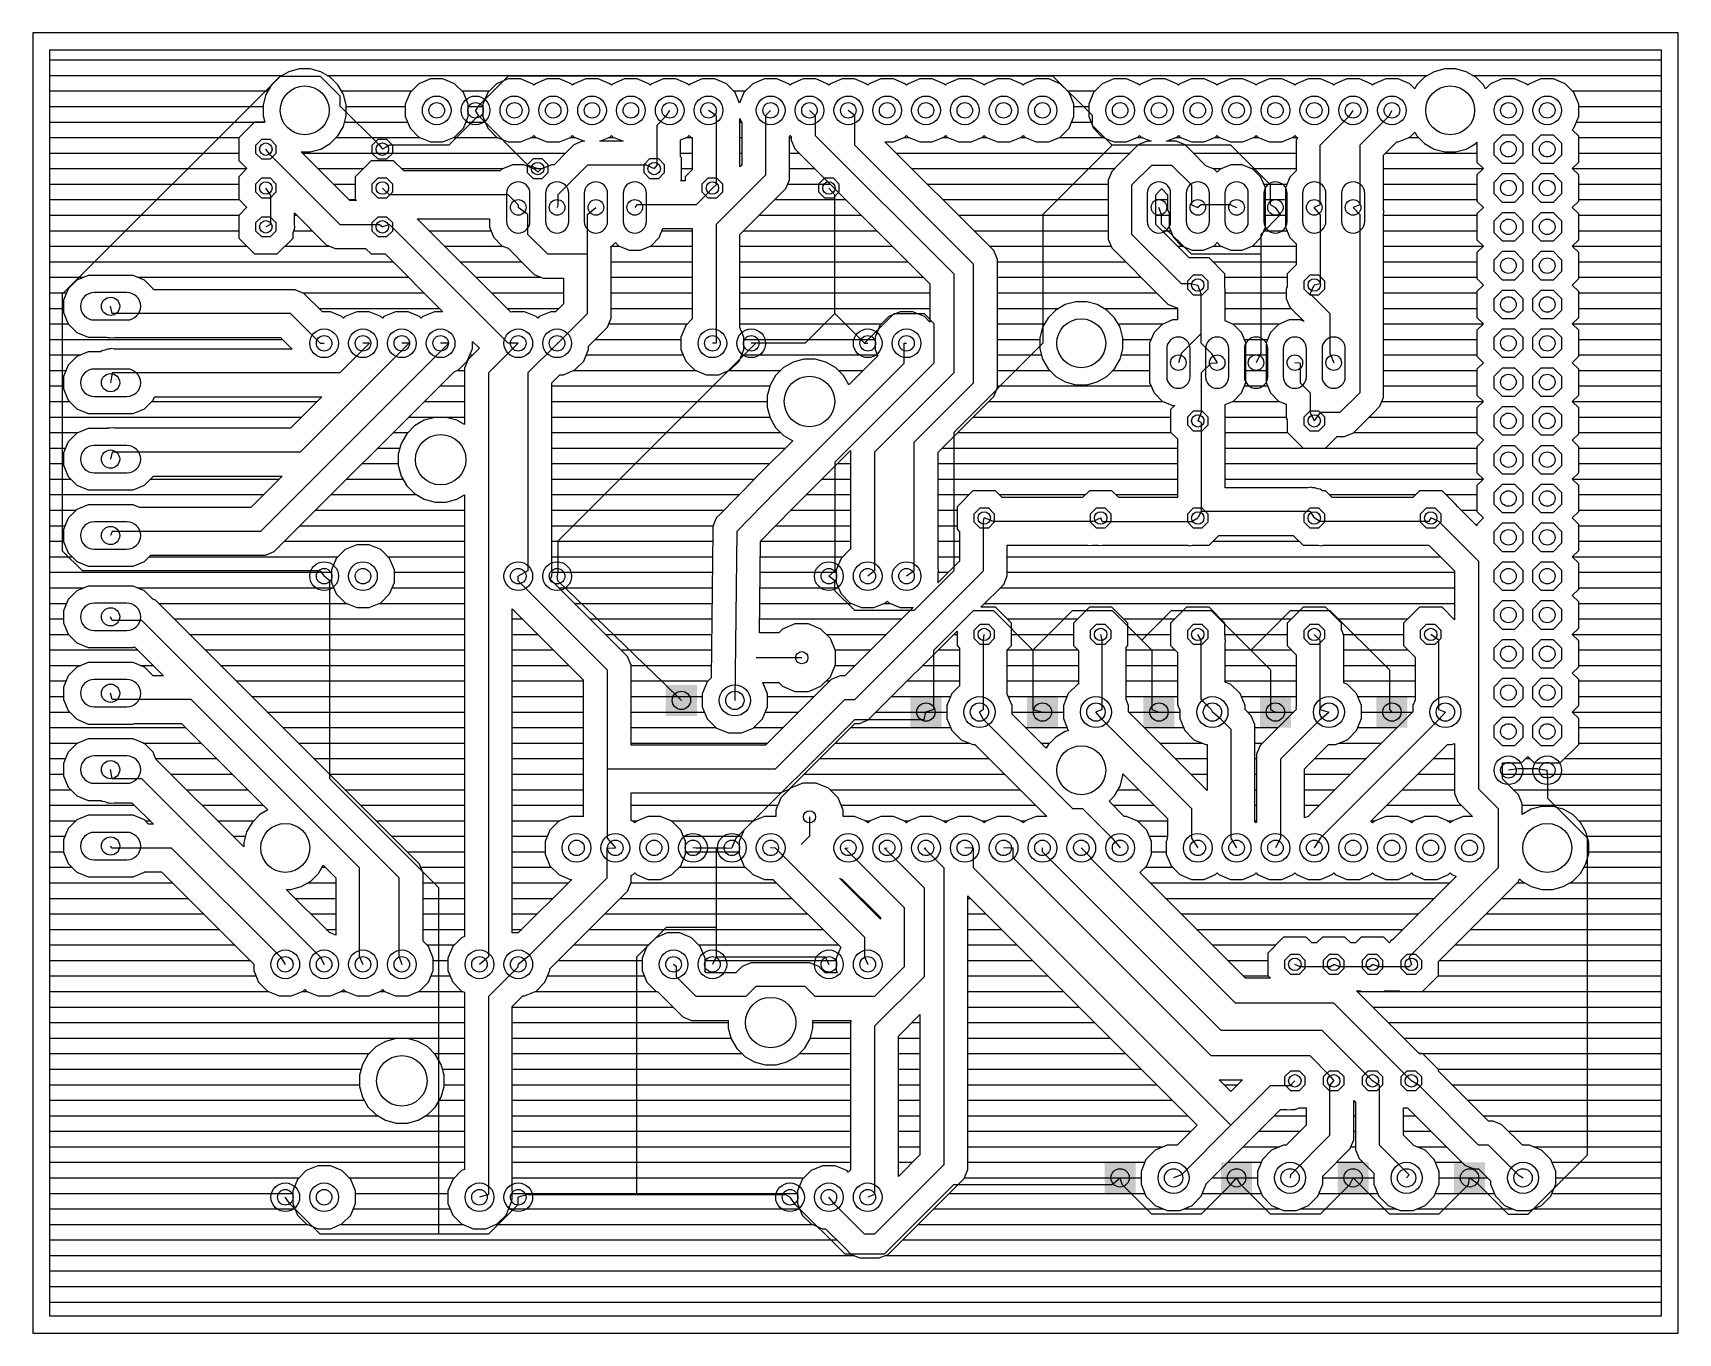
# Model space of a CAD drawing. Extents: x 0 to 108, y 0 to 85.
import ezdxf

# ---------------------------------------------------------------- set-up
doc = ezdxf.new("R2010")
doc.units = 0
for name, color, linetype in [('16', 174, 'CONTINUOUS'), ('17', 94, 'CONTINUOUS'), ('20', 178, 'CONTINUOUS'), ('44', 250, 'CONTINUOUS')]:
    doc.layers.add(name, color=color, linetype=linetype)

# ---------------------------------------------------------------- blocks, each defined once
blk = doc.blocks.new('ROUNDP')
blk.add_circle((0, 0), 0.5)
blk = doc.blocks.new('OCTAGONP')
blk.add_lwpolyline([(-0.5, -0.2071), (-0.5, 0.2071), (-0.2071, 0.5), (0.2071, 0.5), (0.5, 0.2071), (0.5, -0.2071), (0.2071, -0.5), (-0.2071, -0.5)], close=True)
blk = doc.blocks.new('SQUAREP')
blk.add_solid([(-0.5, -0.5), (0.5, -0.5), (-0.5, 0.5), (0.5, 0.5)])
blk = doc.blocks.new('LONGP120')
blk.add_lwpolyline([(-0.6, -0.5), (0.6, -0.5, 1), (0.6, 0.5), (-0.6, 0.5, 1)], format="xyb", close=True)

msp = doc.modelspace()

# ---------------------------------------------------------------- linework, layer by layer
at = {"layer": '16'}
for p, q in [((1.1176, 1.1176), (1.1176, 83.9624)), ((1.1176, 83.9624), (106.5024, 83.9624)), ((106.5024, 83.9624), (106.5024, 1.1176)), ((1.1176, 83.312), (106.5024, 83.312)), ((1.1176, 82.296), (16.3043, 82.296)), ((1.9431, 68.0085), (16.1925, 82.2579)), ((16.1114, 82.1846), (15.6054, 81.6786)), ((16.731, 82.5424), (16.1114, 82.1846)), ((16.1925, 82.2579), (18.7833, 82.2579)), ((17.4222, 82.7276), (16.731, 82.5424)), ((18.1378, 82.7276), (17.4222, 82.7276)), ((18.829, 82.5424), (18.1378, 82.7276)), ((18.7833, 82.2579), (20.0787, 80.9625)), ((19.4486, 82.1846), (18.829, 82.5424)), ((19.2557, 82.296), (91.2343, 82.296)), ((19.9546, 81.6786), (19.4486, 82.1846)), ((26.0068, 82.0674), (25.2506, 81.7542)), ((26.8252, 82.0674), (26.0068, 82.0674)), ((27.5814, 81.7542), (26.8252, 82.0674)), ((31.0896, 82.2579), (29.1465, 80.3148)), ((31.0868, 82.0674), (30.3306, 81.7542)), ((31.9052, 82.0674), (31.0868, 82.0674)), ((66.7131, 82.2579), (31.0896, 82.2579)), ((32.6614, 81.7542), (31.9052, 82.0674)), ((33.6268, 82.0674), (32.8706, 81.7542)), ((34.4452, 82.0674), (33.6268, 82.0674)), ((35.2014, 81.7542), (34.4452, 82.0674)), ((36.1668, 82.0674), (35.4106, 81.7542)), ((36.9852, 82.0674), (36.1668, 82.0674)), ((37.7414, 81.7542), (36.9852, 82.0674)), ((38.7068, 82.0674), (37.9506, 81.7542)), ((39.5252, 82.0674), (38.7068, 82.0674)), ((40.2814, 81.7542), (39.5252, 82.0674)), ((41.2468, 82.0674), (40.4906, 81.7542)), ((42.0652, 82.0674), (41.2468, 82.0674)), ((42.8214, 81.7542), (42.0652, 82.0674)), ((43.7868, 82.0674), (43.0306, 81.7542)), ((44.6052, 82.0674), (43.7868, 82.0674)), ((45.3614, 81.7542), (44.6052, 82.0674)), ((47.8508, 82.0674), (47.0946, 81.7542)), ((48.6692, 82.0674), (47.8508, 82.0674)), ((49.4254, 81.7542), (48.6692, 82.0674)), ((50.3908, 82.0674), (49.6346, 81.7542)), ((51.2092, 82.0674), (50.3908, 82.0674)), ((51.9654, 81.7542), (51.2092, 82.0674)), ((52.9308, 82.0674), (52.1746, 81.7542)), ((53.7492, 82.0674), (52.9308, 82.0674)), ((54.5054, 81.7542), (53.7492, 82.0674)), ((55.4708, 82.0674), (54.7146, 81.7542)), ((56.2892, 82.0674), (55.4708, 82.0674)), ((57.0454, 81.7542), (56.2892, 82.0674)), ((58.0108, 82.0674), (57.2546, 81.7542)), ((58.8292, 82.0674), (58.0108, 82.0674)), ((59.5854, 81.7542), (58.8292, 82.0674)), ((60.5508, 82.0674), (59.7946, 81.7542)), ((61.3692, 82.0674), (60.5508, 82.0674)), ((62.1254, 81.7542), (61.3692, 82.0674)), ((63.0908, 82.0674), (62.3346, 81.7542)), ((63.9092, 82.0674), (63.0908, 82.0674)), ((64.6654, 81.7542), (63.9092, 82.0674)), ((65.6308, 82.0674), (64.8746, 81.7542)), ((66.4492, 82.0674), (65.6308, 82.0674)), ((67.2054, 81.7542), (66.4492, 82.0674)), ((69.3039, 79.6671), (66.7131, 82.2579)), ((70.7108, 82.0674), (69.9546, 81.7542)), ((71.5292, 82.0674), (70.7108, 82.0674)), ((72.2854, 81.7542), (71.5292, 82.0674)), ((73.2508, 82.0674), (72.4946, 81.7542)), ((74.0692, 82.0674), (73.2508, 82.0674)), ((74.8254, 81.7542), (74.0692, 82.0674)), ((75.7908, 82.0674), (75.0346, 81.7542)), ((76.6092, 82.0674), (75.7908, 82.0674)), ((77.3654, 81.7542), (76.6092, 82.0674)), ((78.3308, 82.0674), (77.5746, 81.7542)), ((79.1492, 82.0674), (78.3308, 82.0674)), ((79.9054, 81.7542), (79.1492, 82.0674)), ((80.8708, 82.0674), (80.1146, 81.7542)), ((81.6892, 82.0674), (80.8708, 82.0674)), ((82.4454, 81.7542), (81.6892, 82.0674)), ((83.4108, 82.0674), (82.6546, 81.7542)), ((84.2292, 82.0674), (83.4108, 82.0674)), ((84.9854, 81.7542), (84.2292, 82.0674)), ((85.9508, 82.0674), (85.1946, 81.7542)), ((86.7692, 82.0674), (85.9508, 82.0674)), ((87.5254, 81.7542), (86.7692, 82.0674)), ((88.4908, 82.0674), (87.7346, 81.7542)), ((89.3092, 82.0674), (88.4908, 82.0674)), ((90.0654, 81.7542), (89.3092, 82.0674)), ((91.0414, 82.1846), (90.5354, 81.6786)), ((91.661, 82.5424), (91.0414, 82.1846)), ((92.3522, 82.7276), (91.661, 82.5424)), ((93.0678, 82.7276), (92.3522, 82.7276)), ((93.759, 82.5424), (93.0678, 82.7276)), ((94.3786, 82.1846), (93.759, 82.5424)), ((94.1857, 82.296), (106.5024, 82.296)), ((94.8846, 81.6786), (94.3786, 82.1846)), ((96.1108, 82.0674), (95.3546, 81.7542)), ((96.9292, 82.0674), (96.1108, 82.0674)), ((97.6854, 81.7542), (96.9292, 82.0674)), ((98.6508, 82.0674), (97.8946, 81.7542)), ((99.4692, 82.0674), (98.6508, 82.0674)), ((100.2254, 81.7542), (99.4692, 82.0674)), ((1.1176, 81.28), (15.3752, 81.28)), ((15.2476, 81.059), (15.0624, 80.3678)), ((15.6054, 81.6786), (15.2476, 81.059)), ((20.3124, 81.059), (19.9546, 81.6786)), ((20.0787, 80.9625), (20.0787, 80.3148)), ((20.1848, 81.28), (24.7764, 81.28)), ((20.4976, 80.3678), (20.3124, 81.059)), ((24.6718, 81.1754), (24.3586, 80.4192)), ((25.2506, 81.7542), (24.6718, 81.1754)), ((28.1602, 81.1754), (27.5814, 81.7542)), ((28.0556, 81.28), (29.8564, 81.28)), ((28.4734, 80.4192), (28.1602, 81.1754)), ((29.7518, 81.1754), (29.4386, 80.4192)), ((30.3306, 81.7542), (29.7518, 81.1754)), ((32.766, 81.6496), (32.6614, 81.7542)), ((32.8706, 81.7542), (32.766, 81.6496)), ((35.306, 81.6496), (35.2014, 81.7542)), ((35.4106, 81.7542), (35.306, 81.6496)), ((37.846, 81.6496), (37.7414, 81.7542)), ((37.9506, 81.7542), (37.846, 81.6496)), ((40.386, 81.6496), (40.2814, 81.7542)), ((40.4906, 81.7542), (40.386, 81.6496)), ((42.926, 81.6496), (42.8214, 81.7542)), ((43.0306, 81.7542), (42.926, 81.6496)), ((45.9402, 81.1754), (45.3614, 81.7542)), ((45.8356, 81.28), (46.6204, 81.28)), ((46.228, 80.4806), (45.9402, 81.1754)), ((46.5158, 81.1754), (46.228, 80.4806)), ((47.0946, 81.7542), (46.5158, 81.1754)), ((49.53, 81.6496), (49.4254, 81.7542)), ((49.6346, 81.7542), (49.53, 81.6496)), ((52.07, 81.6496), (51.9654, 81.7542)), ((52.1746, 81.7542), (52.07, 81.6496)), ((54.61, 81.6496), (54.5054, 81.7542)), ((54.7146, 81.7542), (54.61, 81.6496)), ((57.15, 81.6496), (57.0454, 81.7542)), ((57.2546, 81.7542), (57.15, 81.6496)), ((59.69, 81.6496), (59.5854, 81.7542)), ((59.7946, 81.7542), (59.69, 81.6496)), ((62.23, 81.6496), (62.1254, 81.7542)), ((62.3346, 81.7542), (62.23, 81.6496)), ((64.77, 81.6496), (64.6654, 81.7542)), ((64.8746, 81.7542), (64.77, 81.6496)), ((67.7842, 81.1754), (67.2054, 81.7542)), ((67.6796, 81.28), (69.4804, 81.28)), ((68.0974, 80.4192), (67.7842, 81.1754)), ((69.3758, 81.1754), (69.0626, 80.4192)), ((69.9546, 81.7542), (69.3758, 81.1754)), ((72.39, 81.6496), (72.2854, 81.7542)), ((72.4946, 81.7542), (72.39, 81.6496)), ((74.93, 81.6496), (74.8254, 81.7542)), ((75.0346, 81.7542), (74.93, 81.6496)), ((77.47, 81.6496), (77.3654, 81.7542)), ((77.5746, 81.7542), (77.47, 81.6496)), ((80.01, 81.6496), (79.9054, 81.7542)), ((80.1146, 81.7542), (80.01, 81.6496)), ((82.55, 81.6496), (82.4454, 81.7542)), ((82.6546, 81.7542), (82.55, 81.6496)), ((85.09, 81.6496), (84.9854, 81.7542)), ((85.1946, 81.7542), (85.09, 81.6496)), ((87.63, 81.6496), (87.5254, 81.7542)), ((87.7346, 81.7542), (87.63, 81.6496)), ((90.391, 81.4286), (90.0654, 81.7542)), ((90.5354, 81.6786), (90.391, 81.4286)), ((95.029, 81.4286), (94.8846, 81.6786)), ((95.3546, 81.7542), (95.029, 81.4286)), ((97.79, 81.6496), (97.6854, 81.7542)), ((97.8946, 81.7542), (97.79, 81.6496)), ((100.8042, 81.1754), (100.2254, 81.7542)), ((100.6996, 81.28), (106.5024, 81.28)), ((101.1174, 80.4192), (100.8042, 81.1754)), ((1.1176, 80.264), (15.0624, 80.264)), ((15.0624, 80.3678), (15.0624, 79.6522)), ((15.0624, 79.6522), (15.1707, 79.248)), ((20.0787, 80.3148), (22.6695, 77.724)), ((20.3124, 78.961), (20.4976, 79.6522)), ((20.4976, 79.6522), (20.4976, 80.3678)), ((20.4976, 80.264), (24.3586, 80.264)), ((24.3586, 80.4192), (24.3586, 79.6008)), ((29.1465, 79.6671), (27.2034, 77.724)), ((28.4734, 79.6008), (28.4734, 80.4192)), ((28.4734, 80.264), (29.4386, 80.264)), ((29.1465, 80.3148), (28.956, 80.01)), ((29.1465, 79.6671), (28.956, 80.01)), ((29.1465, 79.6671), (32.385, 76.4286)), ((29.4386, 80.4192), (29.4386, 79.6008)), ((41.4528, 79.6671), (40.8051, 79.0194)), ((41.4528, 79.6671), (41.656, 80.01)), ((44.6913, 79.6671), (44.196, 80.01)), ((44.6913, 79.6671), (44.6913, 75.1332)), ((47.9298, 79.6671), (48.26, 80.01)), ((47.9298, 79.6671), (47.9298, 75.7809)), ((51.1683, 79.6671), (50.8, 80.01)), ((51.1683, 79.6671), (51.1683, 78.3717)), ((53.7591, 79.6671), (53.34, 80.01)), ((53.7591, 77.724), (53.7591, 79.6671)), ((68.0974, 79.6008), (68.0974, 80.4192)), ((68.0974, 80.264), (69.0626, 80.264)), ((69.0626, 80.4192), (69.0626, 79.6008)), ((69.3039, 79.0194), (69.3039, 79.6671)), ((84.201, 77.724), (86.1441, 79.6671)), ((86.1441, 79.6671), (86.36, 80.01)), ((88.7349, 79.6671), (86.7918, 77.724)), ((88.7349, 79.6671), (88.9, 80.01)), ((101.1174, 79.6008), (101.1174, 80.4192)), ((101.1174, 80.264), (106.5024, 80.264)), ((1.1176, 79.248), (15.1707, 79.248)), ((14.5035, 79.248), (13.462, 78.2065)), ((15.1707, 79.248), (14.5035, 79.248)), ((19.9546, 78.3414), (20.3124, 78.961)), ((20.3893, 79.248), (24.5047, 79.248)), ((24.3586, 79.6008), (24.6718, 78.8446)), ((24.6718, 78.8446), (25.2506, 78.2658)), ((27.5814, 78.2658), (28.1602, 78.8446)), ((28.1602, 78.8446), (28.4734, 79.6008)), ((28.3273, 79.248), (29.5847, 79.248)), ((29.4386, 79.6008), (29.7518, 78.8446)), ((29.7518, 78.8446), (30.3306, 78.2658)), ((40.8051, 79.0194), (40.8051, 76.4286)), ((46.2534, 76.3136), (46.2534, 79.4781)), ((46.2534, 79.4781), (46.3677, 79.2022)), ((46.2534, 79.248), (46.3487, 79.248)), ((46.3677, 79.2022), (46.3677, 76.4279)), ((67.2054, 78.2658), (67.7842, 78.8446)), ((67.7842, 78.8446), (68.0974, 79.6008)), ((67.9513, 79.248), (69.2087, 79.248)), ((69.0626, 79.6008), (69.3758, 78.8446)), ((70.5993, 77.724), (69.3039, 79.0194)), ((69.3758, 78.8446), (69.9546, 78.2658)), ((90.0654, 78.2658), (90.391, 78.5914)), ((90.391, 78.5914), (90.5354, 78.3414)), ((100.6996, 78.74), (100.8042, 78.8446)), ((101.1174, 78.3222), (100.6996, 78.74)), ((100.8042, 78.8446), (101.1174, 79.6008)), ((100.9713, 79.248), (106.5024, 79.248)), ((1.1176, 78.232), (13.4875, 78.232)), ((13.462, 78.2065), (13.462, 76.7335)), ((18.829, 77.4776), (19.4486, 77.8354)), ((19.4486, 77.8354), (19.9546, 78.3414)), ((19.8453, 78.232), (25.3322, 78.232)), ((22.6695, 77.724), (22.86, 77.47)), ((23.3172, 77.724), (22.86, 77.47)), ((27.2034, 77.724), (23.3172, 77.724)), ((25.2506, 78.2658), (26.0068, 77.9526)), ((26.0068, 77.9526), (26.8252, 77.9526)), ((26.8252, 77.9526), (27.5814, 78.2658)), ((27.4998, 78.232), (30.4122, 78.232)), ((30.3306, 78.2658), (31.0868, 77.9526)), ((31.0868, 77.9526), (31.9052, 77.9526)), ((31.9052, 77.9526), (32.6614, 78.2658)), ((32.5798, 78.232), (32.9522, 78.232)), ((32.6614, 78.2658), (32.766, 78.3704)), ((32.766, 78.3704), (32.8706, 78.2658)), ((32.8706, 78.2658), (33.6268, 77.9526)), ((33.6268, 77.9526), (34.4452, 77.9526)), ((34.4452, 77.9526), (35.2014, 78.2658)), ((35.3863, 77.7529), (34.9469, 77.3135)), ((35.1198, 78.232), (35.4922, 78.232)), ((35.2014, 78.2658), (35.306, 78.3704)), ((35.306, 78.3704), (35.4106, 78.2658)), ((35.9605, 77.9907), (35.3863, 77.7529)), ((35.4106, 78.2658), (36.0748, 77.9907)), ((36.0748, 77.9907), (35.9605, 77.9907)), ((37.0772, 77.9907), (37.7414, 78.2658)), ((38.6148, 77.9907), (37.0772, 77.9907)), ((37.6598, 78.232), (38.0322, 78.232)), ((37.7414, 78.2658), (37.846, 78.3704)), ((37.846, 78.3704), (37.9506, 78.2658)), ((37.9506, 78.2658), (38.6148, 77.9907)), ((42.3672, 78.0777), (42.8214, 78.2658)), ((42.3672, 76.9873), (42.3672, 78.0777)), ((42.7398, 78.232), (43.1122, 78.232)), ((42.8214, 78.2658), (42.926, 78.3704)), ((42.926, 78.3704), (43.0306, 78.2658)), ((43.0306, 78.2658), (43.1292, 78.225)), ((43.1292, 78.225), (43.1292, 76.1237)), ((46.2534, 78.232), (46.3677, 78.232)), ((49.4919, 78.3323), (49.53, 78.3704)), ((49.4919, 75.4702), (49.4919, 78.3323)), ((49.4919, 78.232), (49.6062, 78.232)), ((49.53, 78.3704), (49.6062, 78.2942)), ((49.6062, 78.2942), (49.6062, 78.061)), ((49.6062, 78.061), (49.844, 77.4868)), ((49.844, 77.4868), (50.2834, 77.0474)), ((51.1683, 78.3717), (60.2361, 69.3039)), ((61.5315, 69.9516), (53.7591, 77.724)), ((62.4164, 71.2759), (55.7396, 77.9526)), ((55.7396, 77.9526), (56.2892, 77.9526)), ((56.2892, 77.9526), (57.0454, 78.2658)), ((56.9638, 78.232), (57.3362, 78.232)), ((57.0454, 78.2658), (57.15, 78.3704)), ((57.15, 78.3704), (57.2546, 78.2658)), ((57.2546, 78.2658), (58.0108, 77.9526)), ((58.0108, 77.9526), (58.8292, 77.9526)), ((58.8292, 77.9526), (59.5854, 78.2658)), ((59.5038, 78.232), (59.8762, 78.232)), ((59.5854, 78.2658), (59.69, 78.3704)), ((59.69, 78.3704), (59.7946, 78.2658)), ((59.7946, 78.2658), (60.5508, 77.9526)), ((60.5508, 77.9526), (61.3692, 77.9526)), ((61.3692, 77.9526), (62.1254, 78.2658)), ((62.0438, 78.232), (62.4162, 78.232)), ((62.1254, 78.2658), (62.23, 78.3704)), ((62.23, 78.3704), (62.3346, 78.2658)), ((62.3346, 78.2658), (63.0908, 77.9526)), ((63.0908, 77.9526), (63.9092, 77.9526)), ((63.9092, 77.9526), (64.6654, 78.2658)), ((64.5838, 78.232), (64.9562, 78.232)), ((64.6654, 78.2658), (64.77, 78.3704)), ((64.77, 78.3704), (64.8746, 78.2658)), ((64.8746, 78.2658), (65.6308, 77.9526)), ((65.6308, 77.9526), (66.4492, 77.9526)), ((70.5993, 77.724), (66.0654, 73.1901)), ((66.4492, 77.9526), (67.2054, 78.2658)), ((67.1238, 78.232), (70.0362, 78.232)), ((69.9546, 78.2658), (70.7108, 77.9526)), ((78.3717, 77.724), (70.5993, 77.724)), ((70.7108, 77.9526), (71.5292, 77.9526)), ((72.3052, 77.7529), (71.0098, 76.4575)), ((71.5292, 77.9526), (72.2854, 78.2658)), ((72.2038, 78.232), (72.5762, 78.232)), ((72.2854, 78.2658), (72.39, 78.3704)), ((72.8794, 77.9907), (72.3052, 77.7529)), ((72.39, 78.3704), (72.4946, 78.2658)), ((72.4946, 78.2658), (73.1588, 77.9907)), ((73.1588, 77.9907), (72.8794, 77.9907)), ((74.1612, 77.9907), (74.8254, 78.2658)), ((74.7962, 77.9907), (74.1612, 77.9907)), ((74.7438, 78.232), (75.1162, 78.232)), ((75.3704, 77.7529), (74.7962, 77.9907)), ((74.8254, 78.2658), (74.93, 78.3704)), ((74.93, 78.3704), (75.0346, 78.2658)), ((75.0346, 78.2658), (75.7908, 77.9526)), ((75.8098, 77.3135), (75.3704, 77.7529)), ((75.7908, 77.9526), (76.6092, 77.9526)), ((76.6092, 77.9526), (77.3654, 78.2658)), ((77.2838, 78.232), (77.6562, 78.232)), ((77.3654, 78.2658), (77.47, 78.3704)), ((77.47, 78.3704), (77.5746, 78.2658)), ((77.5746, 78.2658), (78.3308, 77.9526)), ((78.3308, 77.9526), (79.1492, 77.9526)), ((80.9625, 75.1332), (78.3717, 77.724)), ((79.1492, 77.9526), (79.9054, 78.2658)), ((79.8238, 78.232), (80.1962, 78.232)), ((79.9054, 78.2658), (80.01, 78.3704)), ((80.01, 78.3704), (80.1146, 78.2658)), ((80.1146, 78.2658), (80.8708, 77.9526)), ((80.8708, 77.9526), (81.6892, 77.9526)), ((81.6892, 77.9526), (82.4454, 78.2658)), ((82.3638, 78.232), (82.7206, 78.232)), ((82.4454, 78.2658), (82.55, 78.3704)), ((82.55, 78.3704), (82.6546, 78.2658)), ((82.7229, 78.2375), (82.6389, 78.0347)), ((82.6389, 78.0347), (82.6389, 76.0515)), ((82.6546, 78.2658), (82.7229, 78.2375)), ((84.201, 73.8378), (84.201, 77.724)), ((86.7918, 77.724), (86.7918, 73.8378)), ((88.3539, 77.077), (89.2295, 77.9526)), ((89.2295, 77.9526), (89.3092, 77.9526)), ((89.3092, 77.9526), (90.0654, 78.2658)), ((89.9838, 78.232), (90.6447, 78.232)), ((90.5354, 78.3414), (91.0414, 77.8354)), ((91.0414, 77.8354), (91.661, 77.4776)), ((93.759, 77.4776), (94.3786, 77.8354)), ((94.3786, 77.8354), (94.4626, 77.9193)), ((94.4626, 77.9193), (94.4626, 76.6178)), ((101.1174, 76.6178), (101.1174, 78.3222)), ((101.1174, 78.232), (106.5024, 78.232)), ((1.1176, 77.216), (13.462, 77.216)), ((13.462, 76.7335), (13.9955, 76.2)), ((15.5448, 77.0763), (15.24, 77.47)), ((15.5448, 77.0763), (20.0787, 72.5424)), ((20.7257, 74.1045), (17.5378, 77.2924)), ((17.5378, 77.2924), (18.1378, 77.2924)), ((17.6142, 77.216), (34.8495, 77.216)), ((18.1378, 77.2924), (18.829, 77.4776)), ((22.1235, 76.708), (21.082, 75.6665)), ((23.5965, 76.708), (22.1235, 76.708)), ((24.2569, 76.0476), (23.5965, 76.708)), ((31.3761, 76.454), (30.6853, 76.1678)), ((32.1239, 76.454), (31.3761, 76.454)), ((32.8147, 76.1678), (32.1239, 76.454)), ((32.385, 76.4286), (33.02, 76.2)), ((33.9161, 76.454), (33.2253, 76.1678)), ((34.0875, 76.454), (33.9161, 76.454)), ((34.9469, 77.3135), (34.0875, 76.454)), ((36.2712, 76.4286), (34.3281, 74.4855)), ((40.1574, 76.4286), (36.2712, 76.4286)), ((40.1574, 76.4286), (40.64, 76.2)), ((40.8051, 76.4286), (40.64, 76.2)), ((42.3672, 77.216), (43.1292, 77.216)), ((42.418, 76.9365), (42.3672, 76.9873)), ((42.418, 75.4635), (42.418, 76.9365)), ((46.2534, 77.216), (46.3677, 77.216)), ((46.3677, 76.4279), (46.2534, 76.3136)), ((49.4919, 77.216), (50.1149, 77.216)), ((50.2834, 77.0474), (58.674, 68.6569)), ((56.4762, 77.216), (71.7684, 77.216)), ((71.0098, 76.4575), (70.5704, 76.0181)), ((71.8947, 75.1332), (73.1901, 76.4286)), ((73.1901, 76.4286), (74.4855, 76.4286)), ((74.4855, 76.4286), (75.7809, 75.1332)), ((76.7367, 76.3866), (75.8098, 77.3135)), ((75.9072, 77.216), (82.6389, 77.216)), ((78.3661, 76.454), (77.6753, 76.1678)), ((79.1139, 76.454), (78.3661, 76.454)), ((79.8047, 76.1678), (79.1139, 76.454)), ((88.3539, 74.1468), (88.3539, 77.077)), ((88.4929, 77.216), (94.4626, 77.216)), ((91.661, 77.4776), (92.3522, 77.2924)), ((92.3522, 77.2924), (93.0678, 77.2924)), ((93.0678, 77.2924), (93.759, 77.4776)), ((94.4626, 76.6178), (94.8804, 76.2)), ((100.6996, 76.2), (101.1174, 76.6178)), ((101.1174, 77.216), (106.5024, 77.216)), ((1.1176, 76.2), (13.9955, 76.2)), ((13.9955, 76.2), (13.462, 75.6665)), ((13.462, 75.6665), (13.462, 74.1935)), ((18.6302, 76.2), (21.6155, 76.2)), ((21.082, 75.6665), (21.082, 74.1935)), ((24.1045, 76.2), (30.7629, 76.2)), ((30.565, 76.0476), (24.2569, 76.0476)), ((30.6853, 76.1678), (30.565, 76.0476)), ((32.7371, 76.2), (33.3029, 76.2)), ((33.02, 75.9626), (32.8147, 76.1678)), ((33.2253, 76.1678), (33.02, 75.9626)), ((42.3544, 75.3999), (42.418, 75.4635)), ((42.672, 75.3999), (42.3544, 75.3999)), ((42.418, 76.2), (43.1292, 76.2)), ((43.1292, 76.1237), (42.672, 75.6665)), ((42.672, 75.6665), (42.672, 75.3999)), ((47.9298, 75.7809), (44.6913, 72.5424)), ((49.2541, 74.896), (49.4919, 75.4702)), ((49.4919, 76.2), (51.1309, 76.2)), ((57.4922, 76.2), (70.7524, 76.2)), ((70.5704, 76.0181), (70.3326, 75.4439)), ((70.3326, 75.4439), (70.3326, 71.584)), ((77.2647, 76.1678), (76.7367, 76.3866)), ((77.1871, 76.2), (77.7529, 76.2)), ((77.47, 75.9626), (77.2647, 76.1678)), ((77.6753, 76.1678), (77.47, 75.9626)), ((79.7271, 76.2), (82.6389, 76.2)), ((80.3334, 75.6391), (79.8047, 76.1678)), ((80.6196, 74.9483), (80.3334, 75.6391)), ((82.2266, 75.6391), (81.9404, 74.9483)), ((82.6389, 76.0515), (82.2266, 75.6391)), ((88.3539, 76.2), (94.8804, 76.2)), ((94.8804, 76.2), (94.4626, 75.7822)), ((94.4626, 75.7822), (94.4626, 74.0778)), ((101.1174, 75.7822), (100.6996, 76.2)), ((100.6996, 76.2), (106.5024, 76.2)), ((101.1174, 74.0778), (101.1174, 75.7822)), ((1.1176, 75.184), (13.462, 75.184)), ((15.5448, 74.4855), (15.24, 74.93)), ((15.5448, 74.4855), (15.5448, 72.5424)), ((19.6462, 75.184), (21.082, 75.184)), ((23.3172, 74.4855), (22.86, 74.93)), ((31.0896, 74.4855), (23.3172, 74.4855)), ((31.7373, 73.8378), (31.0896, 74.4855)), ((34.3281, 74.4855), (34.3281, 73.8378)), ((44.0436, 74.4855), (43.3959, 73.8378)), ((44.0436, 74.4855), (44.45, 74.93)), ((44.6913, 75.1332), (44.45, 74.93)), ((46.2534, 71.8954), (48.8147, 74.4566)), ((48.8147, 74.4566), (49.2541, 74.896)), ((49.3734, 75.184), (52.1469, 75.184)), ((52.4637, 74.4855), (52.07, 74.93)), ((52.4637, 66.7131), (52.4637, 74.4855)), ((58.5082, 75.184), (70.3326, 75.184)), ((71.8947, 71.8947), (71.8947, 75.1332)), ((73.4568, 74.4862), (73.8371, 74.8665)), ((73.4568, 72.5417), (73.4568, 74.4862)), ((73.8371, 74.8665), (73.8385, 74.8665)), ((73.8385, 74.8665), (74.2188, 74.4862)), ((74.2188, 74.4862), (74.2188, 73.8446)), ((75.7809, 75.1332), (75.7809, 73.8378)), ((80.522, 75.184), (82.038, 75.184)), ((80.6196, 72.3717), (80.6196, 74.9483)), ((80.9625, 73.8378), (80.9625, 75.1332)), ((81.9404, 74.9483), (81.9404, 72.3717)), ((88.3539, 75.184), (94.4626, 75.184)), ((101.1174, 75.184), (106.5024, 75.184)), ((1.1176, 74.168), (13.4875, 74.168)), ((13.462, 74.1935), (13.9827, 73.6728)), ((13.9827, 73.6472), (13.462, 73.1265)), ((13.9827, 73.6728), (13.9827, 73.6472)), ((17.1069, 72.5978), (17.1069, 73.3051)), ((17.1069, 73.3051), (19.1938, 71.2181)), ((20.6622, 74.168), (21.1075, 74.168)), ((21.171, 74.1045), (20.7257, 74.1045)), ((21.082, 74.1935), (21.171, 74.1045)), ((31.7373, 73.8378), (31.75, 73.66)), ((32.385, 73.1901), (31.75, 73.66)), ((32.385, 71.8947), (32.385, 73.1901)), ((34.3281, 73.8378), (34.29, 73.66)), ((36.2712, 73.1901), (36.83, 73.66)), ((36.2712, 70.5993), (36.2712, 73.1901)), ((39.5097, 73.8378), (39.37, 73.66)), ((43.3959, 73.8378), (39.5097, 73.8378)), ((48.526, 74.168), (53.1629, 74.168)), ((59.5242, 74.168), (70.3326, 74.168)), ((66.0654, 73.1901), (66.0654, 64.77)), ((73.4568, 74.168), (74.2188, 74.168)), ((73.8378, 73.1901), (73.66, 73.66)), ((73.8378, 72.5424), (73.8378, 73.1901)), ((74.2188, 73.8446), (74.2162, 73.5404)), ((74.2162, 73.5404), (74.2188, 73.534)), ((74.2188, 73.534), (74.2188, 73.5271)), ((74.2188, 73.5271), (74.3204, 73.2818)), ((74.3204, 73.2818), (74.3204, 72.3717)), ((75.7809, 73.8378), (76.2, 73.66)), ((76.4286, 73.8378), (76.2, 73.66)), ((78.3717, 73.8378), (76.4286, 73.8378)), ((78.3717, 73.8378), (78.74, 73.66)), ((81.6102, 73.1901), (80.3148, 71.8947)), ((80.6196, 74.168), (81.9404, 74.168)), ((80.9625, 73.8378), (81.28, 73.66)), ((81.6102, 73.1901), (81.28, 73.66)), ((84.201, 73.8378), (83.82, 73.66)), ((84.201, 73.1901), (83.82, 73.66)), ((84.201, 73.1901), (84.201, 68.6562)), ((86.7918, 73.8378), (86.36, 73.66)), ((86.7918, 73.1901), (86.36, 73.66)), ((86.7918, 73.1901), (86.7918, 61.5315)), ((88.3488, 73.5131), (88.3532, 73.5238)), ((88.3539, 73.5008), (88.3488, 73.5131)), ((88.3532, 73.5255), (88.3539, 73.5271)), ((88.3532, 73.5238), (88.3532, 73.5255)), ((88.3539, 74.168), (94.4626, 74.168)), ((88.3545, 74.1453), (88.3539, 74.1468)), ((88.3539, 73.836), (88.3545, 74.1453)), ((88.3539, 73.5271), (88.3539, 73.836)), ((88.3539, 73.4667), (88.3539, 73.5008)), ((88.3656, 73.4346), (88.3539, 73.4667)), ((88.3539, 73.1571), (88.3656, 73.4346)), ((94.4626, 74.0778), (94.8804, 73.66)), ((94.8804, 73.66), (94.4626, 73.2422)), ((94.4626, 73.2422), (94.4626, 71.5378)), ((100.6996, 73.66), (101.1174, 74.0778)), ((101.1174, 73.2422), (100.6996, 73.66)), ((101.1174, 74.168), (106.5024, 74.168)), ((101.1174, 71.5378), (101.1174, 73.2422)), ((1.1176, 73.152), (13.4875, 73.152)), ((1.1176, 72.136), (13.462, 72.136)), ((13.462, 73.1265), (13.462, 71.6535)), ((15.5448, 72.5424), (15.24, 72.39)), ((17.018, 72.0171), (17.1069, 72.2317)), ((17.0673, 72.136), (18.276, 72.136)), ((17.1069, 73.152), (17.26, 73.152)), ((17.125, 72.3432), (17.1069, 72.5978)), ((17.1069, 72.2889), (17.125, 72.3432)), ((17.1069, 72.2317), (17.1069, 72.2889)), ((20.0787, 72.5424), (22.6695, 72.5424)), ((22.6695, 72.5424), (22.86, 72.39)), ((23.3172, 72.5424), (22.86, 72.39)), ((31.0896, 64.77), (23.3172, 72.5424)), ((31.2705, 66.7983), (25.1453, 72.9234)), ((25.1453, 72.9234), (29.8704, 72.9234)), ((25.9327, 72.136), (29.968, 72.136)), ((29.8704, 72.9234), (29.8704, 72.3717)), ((29.8704, 72.3717), (30.1566, 71.6809)), ((40.9634, 71.6809), (41.2098, 72.2757)), ((41.152, 72.136), (43.1292, 72.136)), ((41.2098, 72.2757), (43.1292, 72.2757)), ((43.1292, 72.2757), (43.1292, 66.3588)), ((44.6913, 72.5424), (44.6913, 64.77)), ((46.494, 72.136), (55.1949, 72.136)), ((47.51, 73.152), (54.1789, 73.152)), ((60.5402, 73.152), (70.3326, 73.152)), ((61.5562, 72.136), (70.3326, 72.136)), ((73.4568, 73.152), (74.3204, 73.152)), ((75.6405, 70.358), (73.4568, 72.5417)), ((75.7809, 70.5993), (73.8378, 72.5424)), ((73.8625, 72.136), (74.418, 72.136)), ((74.3204, 72.3717), (74.6066, 71.6809)), ((80.3334, 71.6809), (80.6196, 72.3717)), ((80.522, 72.136), (82.038, 72.136)), ((80.6196, 73.152), (81.9404, 73.152)), ((81.9404, 72.3717), (82.2266, 71.6809)), ((88.3539, 61.2208), (88.3539, 73.1571)), ((88.3539, 73.152), (94.4626, 73.152)), ((88.3539, 72.136), (94.4626, 72.136)), ((101.1174, 73.152), (106.5024, 73.152)), ((101.1174, 72.136), (106.5024, 72.136)), ((1.1176, 71.12), (13.9955, 71.12)), ((13.462, 71.6535), (14.5035, 70.612)), ((15.9765, 70.612), (17.018, 71.6535)), ((16.4845, 71.12), (19.4307, 71.12)), ((17.018, 71.6535), (17.018, 72.0171)), ((19.1938, 71.2181), (19.768, 70.9803)), ((26.9487, 71.12), (30.7629, 71.12)), ((30.1566, 71.6809), (30.6853, 71.1522)), ((30.6853, 71.1522), (31.0832, 70.9873)), ((33.6804, 70.5993), (32.385, 71.8947)), ((37.8333, 71.1267), (37.8947, 71.1522)), ((37.8333, 66.4024), (37.8333, 71.1267)), ((37.8333, 71.12), (38.3829, 71.12)), ((37.8947, 71.1522), (38.1, 71.3574)), ((38.1, 71.3574), (38.3053, 71.1522)), ((38.3053, 71.1522), (38.9961, 70.866)), ((39.7439, 70.866), (40.4347, 71.1522)), ((40.3571, 71.12), (43.1292, 71.12)), ((40.4347, 71.1522), (40.9634, 71.6809)), ((46.2534, 65.7925), (46.2534, 71.8954)), ((46.2534, 71.12), (56.2109, 71.12)), ((62.8558, 70.8365), (62.4164, 71.2759)), ((62.5722, 71.12), (70.5248, 71.12)), ((70.3326, 71.584), (70.5704, 71.0098)), ((75.1332, 68.6562), (71.8947, 71.8947)), ((74.6066, 71.6809), (75.1353, 71.1522)), ((74.8785, 71.12), (75.2129, 71.12)), ((75.1353, 71.1522), (75.8261, 70.866)), ((76.5739, 70.866), (77.2647, 71.1522)), ((77.1871, 71.12), (77.7529, 71.12)), ((77.2647, 71.1522), (77.47, 71.3574)), ((77.47, 71.3574), (77.6753, 71.1522)), ((77.6753, 71.1522), (78.3661, 70.866)), ((79.1139, 70.866), (79.8047, 71.1522)), ((79.7271, 71.12), (82.6389, 71.12)), ((79.8047, 71.1522), (80.3334, 71.6809)), ((80.3148, 71.8947), (80.3148, 70.5993)), ((82.2266, 71.6809), (82.6389, 71.2685)), ((82.6389, 71.2685), (82.6389, 69.9134)), ((88.3539, 71.12), (94.8804, 71.12)), ((94.4626, 71.5378), (94.8804, 71.12)), ((94.8804, 71.12), (94.4626, 70.7022)), ((100.6996, 71.12), (101.1174, 71.5378)), ((101.1174, 70.7022), (100.6996, 71.12)), ((100.6996, 71.12), (106.5024, 71.12)), ((1.1176, 70.104), (23.5465, 70.104)), ((14.5035, 70.612), (15.9765, 70.612)), ((19.768, 70.9803), (21.7552, 70.9803)), ((21.7552, 70.9803), (22.1235, 70.612)), ((22.1235, 70.612), (23.0385, 70.612)), ((23.0385, 70.612), (26.8231, 66.8274)), ((27.9647, 70.104), (31.9666, 70.104)), ((31.0832, 70.9873), (32.3561, 69.7144)), ((36.2712, 70.5993), (33.6804, 70.5993)), ((36.2712, 66.7131), (36.2712, 70.5993)), ((37.8333, 70.104), (43.1292, 70.104)), ((38.9961, 70.866), (39.7439, 70.866)), ((46.2534, 70.104), (57.2269, 70.104)), ((63.0936, 70.2623), (62.8558, 70.8365)), ((63.0936, 61.8685), (63.0936, 70.2623)), ((63.0936, 70.104), (71.4763, 70.104)), ((70.5704, 71.0098), (73.8089, 67.7713)), ((76.9365, 70.358), (75.6405, 70.358)), ((80.3148, 70.5993), (75.7809, 70.5993)), ((75.8261, 70.866), (76.5739, 70.866)), ((77.978, 69.3165), (76.9365, 70.358)), ((77.1905, 70.104), (82.6389, 70.104)), ((78.3661, 70.866), (79.1139, 70.866)), ((80.3148, 70.5993), (80.3148, 64.1223)), ((88.3539, 70.104), (94.4626, 70.104)), ((94.4626, 70.7022), (94.4626, 68.9978)), ((101.1174, 68.9978), (101.1174, 70.7022)), ((101.1174, 70.104), (106.5024, 70.104)), ((1.1176, 69.088), (3.3277, 69.088)), ((2.8653, 68.8965), (2.2991, 68.3302)), ((3.6052, 69.2029), (2.8653, 68.8965)), ((6.5548, 69.2029), (3.6052, 69.2029)), ((7.2947, 68.8965), (6.5548, 69.2029)), ((6.8323, 69.088), (24.5625, 69.088)), ((7.8609, 68.3302), (7.2947, 68.8965)), ((28.9807, 69.088), (33.247, 69.088)), ((32.3561, 69.7144), (32.7955, 69.275)), ((32.7955, 69.275), (33.3697, 69.0372)), ((33.3697, 69.0372), (34.7091, 69.0372)), ((34.7091, 69.0372), (34.7091, 67.3601)), ((37.8333, 69.088), (43.1292, 69.088)), ((46.2534, 69.088), (58.2429, 69.088)), ((60.2361, 69.3039), (60.2361, 62.8269)), ((61.5315, 62.1792), (61.5315, 69.9516)), ((63.0936, 69.088), (72.4923, 69.088)), ((77.978, 68.3499), (77.978, 69.3165)), ((77.978, 69.088), (82.042, 69.088)), ((82.6389, 69.9134), (82.042, 69.3165)), ((82.042, 69.3165), (82.042, 68.4639)), ((88.3539, 69.088), (94.4626, 69.088)), ((94.4626, 68.9978), (94.8804, 68.58)), ((100.6996, 68.58), (101.1174, 68.9978)), ((101.1174, 69.088), (106.5024, 69.088)), ((1.1176, 68.072), (2.1921, 68.072)), ((1.9431, 51.1683), (1.9431, 68.0085)), ((2.2991, 68.3302), (1.9926, 67.5904)), ((7.8837, 68.2752), (7.8609, 68.3302)), ((17.1509, 68.2752), (7.8837, 68.2752)), ((17.7251, 68.0374), (17.1509, 68.2752)), ((17.6415, 68.072), (25.5785, 68.072)), ((18.935, 66.8274), (17.7251, 68.0374)), ((29.9967, 68.072), (34.7091, 68.072)), ((37.8333, 68.072), (43.1292, 68.072)), ((46.2534, 68.072), (58.674, 68.072)), ((58.674, 68.6569), (58.674, 66.1556)), ((63.0936, 68.072), (73.5083, 68.072)), ((75.7809, 68.6562), (75.1332, 68.6562)), ((75.7809, 68.6562), (76.2, 68.58)), ((76.4286, 68.0085), (76.2, 68.58)), ((76.4286, 65.4177), (76.4286, 68.0085)), ((77.9907, 68.3192), (77.978, 68.3499)), ((77.9907, 68.3093), (77.9907, 68.3192)), ((77.9944, 68.3002), (77.9907, 68.3093)), ((77.9907, 67.9989), (77.9944, 68.3002)), ((77.9907, 66.2332), (77.9907, 67.9989)), ((77.9916, 68.072), (81.9912, 68.072)), ((81.9912, 68.0428), (81.9791, 67.7667)), ((82.0048, 68.352), (81.9912, 68.3192)), ((81.9912, 68.3192), (81.9912, 68.0428)), ((82.0064, 68.3875), (82.0048, 68.352)), ((82.042, 68.4639), (82.0064, 68.3875)), ((83.5533, 68.0085), (83.82, 68.58)), ((83.5533, 68.0085), (84.8487, 66.7131)), ((84.201, 68.6562), (83.82, 68.58)), ((88.3539, 68.072), (94.4626, 68.072)), ((94.8804, 68.58), (94.4626, 68.1622)), ((94.4626, 68.1622), (94.4626, 66.4578)), ((101.1174, 68.1622), (100.6996, 68.58)), ((101.1174, 66.4578), (101.1174, 68.1622)), ((101.1174, 68.072), (106.5024, 68.072)), ((1.1176, 67.056), (1.9926, 67.056)), ((1.9926, 67.5904), (1.9926, 66.7896)), ((1.9926, 66.7896), (2.2991, 66.0498)), ((5.1816, 66.7131), (5.08, 67.19)), ((18.7064, 67.056), (26.5945, 67.056)), ((19.4592, 66.8274), (18.935, 66.8274)), ((20.2154, 66.5142), (19.4592, 66.8274)), ((21.1808, 66.8274), (20.4246, 66.5142)), ((21.9992, 66.8274), (21.1808, 66.8274)), ((22.7554, 66.5142), (21.9992, 66.8274)), ((23.7208, 66.8274), (22.9646, 66.5142)), ((24.5392, 66.8274), (23.7208, 66.8274)), ((25.2954, 66.5142), (24.5392, 66.8274)), ((26.2608, 66.8274), (25.5046, 66.5142)), ((26.8231, 66.8274), (26.2608, 66.8274)), ((31.0127, 67.056), (34.405, 67.056)), ((31.3408, 66.8274), (31.2705, 66.7983)), ((32.1592, 66.8274), (31.3408, 66.8274)), ((32.9154, 66.5142), (32.1592, 66.8274)), ((33.8808, 66.8274), (33.1246, 66.5142)), ((34.1764, 66.8274), (33.8808, 66.8274)), ((34.7091, 67.3601), (34.1764, 66.8274)), ((37.8333, 67.056), (43.1292, 67.056)), ((46.2534, 67.056), (58.674, 67.056)), ((56.7408, 66.8274), (55.9846, 66.5142)), ((57.5592, 66.8274), (56.7408, 66.8274)), ((58.3154, 66.5142), (57.5592, 66.8274)), ((63.0936, 67.056), (67.1043, 67.056)), ((66.9114, 66.9446), (66.4054, 66.4386)), ((67.531, 67.3024), (66.9114, 66.9446)), ((68.2222, 67.4876), (67.531, 67.3024)), ((68.9378, 67.4876), (68.2222, 67.4876)), ((69.629, 67.3024), (68.9378, 67.4876)), ((70.2486, 66.9446), (69.629, 67.3024)), ((70.0557, 67.056), (74.8665, 67.056)), ((70.7546, 66.4386), (70.2486, 66.9446)), ((73.8089, 67.7713), (74.2483, 67.3319)), ((74.2483, 67.3319), (74.8225, 67.0941)), ((74.8225, 67.0941), (74.8665, 67.0941)), ((74.8665, 67.0941), (74.8665, 66.294)), ((77.9907, 67.056), (82.2967, 67.056)), ((81.9791, 67.7667), (81.9912, 67.7333)), ((81.9912, 67.7333), (81.9912, 67.6978)), ((81.9912, 67.6978), (82.097, 67.4424)), ((82.097, 67.4424), (82.1914, 67.1826)), ((82.1914, 67.1826), (82.2154, 67.1565)), ((82.2154, 67.1565), (82.229, 67.1236)), ((82.229, 67.1236), (82.4245, 66.9282)), ((82.4245, 66.9282), (82.6111, 66.7244)), ((82.6111, 66.7244), (82.6433, 66.7093)), ((88.3539, 67.056), (94.4626, 67.056)), ((101.1174, 67.056), (106.5024, 67.056)), ((1.1176, 66.04), (2.3088, 66.04)), ((2.2991, 66.0498), (2.8653, 65.4835)), ((16.8402, 66.7131), (5.1816, 66.7131)), ((18.7833, 64.77), (16.8402, 66.7131)), ((20.32, 66.4096), (20.2154, 66.5142)), ((20.4246, 66.5142), (20.32, 66.4096)), ((22.86, 66.4096), (22.7554, 66.5142)), ((22.9646, 66.5142), (22.86, 66.4096)), ((25.4, 66.4096), (25.2954, 66.5142)), ((25.5046, 66.5142), (25.4, 66.4096)), ((33.02, 66.4096), (32.9154, 66.5142)), ((33.1246, 66.5142), (33.02, 66.4096)), ((34.3281, 64.77), (36.2712, 66.7131)), ((36.3474, 64.5802), (37.5955, 65.8282)), ((37.5955, 65.8282), (37.8333, 66.4024)), ((37.6832, 66.04), (42.8104, 66.04)), ((42.7058, 65.9354), (42.3926, 65.1792)), ((43.1292, 66.3588), (42.7058, 65.9354)), ((46.2534, 66.04), (55.5104, 66.04)), ((46.5074, 65.1792), (46.2534, 65.7925)), ((52.4637, 66.7131), (50.5206, 64.77)), ((54.4068, 64.77), (52.4637, 66.7131)), ((54.4068, 64.77), (56.3499, 66.7131)), ((55.4058, 65.9354), (55.0926, 65.1792)), ((55.9846, 66.5142), (55.4058, 65.9354)), ((56.3499, 66.7131), (58.293, 66.7131)), ((58.293, 66.7131), (58.9407, 66.0654)), ((58.674, 66.1556), (58.3154, 66.5142)), ((58.9407, 66.0654), (58.9407, 63.4746)), ((63.0936, 66.04), (66.1752, 66.04)), ((66.0476, 65.819), (65.8624, 65.1278)), ((66.4054, 66.4386), (66.0476, 65.819)), ((71.1124, 65.819), (70.7546, 66.4386)), ((70.9848, 66.04), (73.9429, 66.04)), ((71.2976, 65.1278), (71.1124, 65.819)), ((73.8653, 66.0078), (73.3366, 65.4791)), ((74.5561, 66.294), (73.8653, 66.0078)), ((74.8665, 66.294), (74.5561, 66.294)), ((78.5347, 66.0078), (77.9907, 66.2332)), ((78.4571, 66.04), (81.5629, 66.04)), ((79.0634, 65.4791), (78.5347, 66.0078)), ((81.4853, 66.0078), (80.9566, 65.4791)), ((82.1761, 66.294), (81.4853, 66.0078)), ((82.9239, 66.294), (82.1761, 66.294)), ((82.6433, 66.7093), (83.154, 66.1987)), ((83.154, 66.1987), (82.9239, 66.294)), ((84.8487, 66.7131), (84.8487, 64.1223)), ((88.3539, 66.04), (94.8804, 66.04)), ((94.4626, 66.4578), (94.8804, 66.04)), ((94.8804, 66.04), (94.4626, 65.6222)), ((100.6996, 66.04), (101.1174, 66.4578)), ((101.1174, 65.6222), (100.6996, 66.04)), ((100.6996, 66.04), (106.5024, 66.04)), ((1.1176, 65.024), (16.3202, 65.024)), ((2.8653, 65.4835), (3.6052, 65.1771)), ((3.6052, 65.1771), (4.808, 65.1771)), ((4.808, 65.1771), (4.8709, 65.151)), ((4.8709, 65.151), (5.0384, 65.151)), ((5.0384, 65.151), (5.2032, 65.1205)), ((5.2032, 65.1205), (5.3461, 65.151)), ((5.3461, 65.151), (16.1932, 65.151)), ((27.2034, 64.77), (14.8971, 52.4637)), ((16.1932, 65.151), (16.9552, 64.389)), ((24.6126, 64.77), (17.4879, 57.6453)), ((18.7833, 64.77), (19.05, 64.77)), ((22.0218, 64.77), (20.0787, 62.8269)), ((22.0218, 64.77), (21.59, 64.77)), ((24.6126, 64.77), (24.13, 64.77)), ((27.2034, 64.77), (26.67, 64.77)), ((28.7655, 64.4593), (28.7655, 64.885)), ((28.7655, 64.885), (29.2043, 64.4461)), ((31.7373, 64.77), (29.7942, 62.8269)), ((31.7373, 64.77), (31.0896, 64.77)), ((31.7373, 64.77), (31.75, 64.77)), ((34.3281, 64.77), (32.385, 62.8269)), ((34.3281, 64.77), (34.29, 64.77)), ((47.2821, 64.77), (34.3281, 51.816)), ((36.3474, 64.3608), (36.3474, 64.5802)), ((36.7912, 65.024), (42.3926, 65.024)), ((42.3926, 65.1792), (42.3926, 64.3608)), ((44.6913, 64.77), (44.45, 64.77)), ((46.5074, 64.3608), (46.5074, 65.1792)), ((46.5074, 65.024), (55.0926, 65.024)), ((47.2821, 64.77), (46.99, 64.77)), ((50.5206, 64.77), (47.2821, 64.77)), ((54.4068, 64.77), (54.61, 64.77)), ((55.0926, 65.1792), (55.0926, 64.3608)), ((56.9976, 63.4746), (56.9976, 64.77)), ((56.9976, 64.77), (57.15, 64.77)), ((66.0654, 64.77), (60.2361, 58.9407)), ((63.0936, 65.024), (65.8624, 65.024)), ((65.8624, 65.1278), (65.8624, 64.4122)), ((71.2976, 64.4122), (71.2976, 65.1278)), ((71.2976, 65.024), (73.148, 65.024)), ((73.3366, 65.4791), (73.0504, 64.7883)), ((73.0504, 64.7883), (73.0504, 62.2117)), ((76.4286, 65.4177), (75.1332, 64.1223)), ((76.4286, 64.77), (76.4286, 65.4177)), ((77.0763, 64.1223), (76.4286, 64.77)), ((79.3496, 64.7883), (79.0634, 65.4791)), ((79.252, 65.024), (80.768, 65.024)), ((79.3496, 62.2117), (79.3496, 64.7883)), ((80.9566, 65.4791), (80.6704, 64.7883)), ((80.6704, 64.7883), (80.6704, 62.2117)), ((88.3539, 65.024), (94.4626, 65.024)), ((94.4626, 65.6222), (94.4626, 63.9178)), ((101.1174, 63.9178), (101.1174, 65.6222)), ((101.1174, 65.024), (106.5024, 65.024)), ((1.1176, 64.008), (3.1345, 64.008)), ((2.8653, 63.8965), (2.2991, 63.3302)), ((3.6052, 64.2029), (2.8653, 63.8965)), ((4.4183, 64.2029), (3.6052, 64.2029)), ((4.5164, 64.274), (4.4183, 64.2029)), ((4.6982, 64.3175), (4.5164, 64.274)), ((4.8709, 64.389), (4.6982, 64.3175)), ((4.9976, 64.389), (4.8709, 64.389)), ((5.1208, 64.4184), (4.9976, 64.389)), ((5.3054, 64.389), (5.1208, 64.4184)), ((16.9552, 64.389), (5.3054, 64.389)), ((27.8354, 63.0258), (28.4142, 63.6046)), ((28.4699, 63.7118), (28.2321, 63.1376)), ((28.4142, 63.6046), (28.7274, 64.3608)), ((29.2043, 64.4461), (28.4699, 63.7118)), ((28.5813, 64.008), (28.7662, 64.008)), ((28.7274, 64.3673), (28.7655, 64.4593)), ((28.7274, 64.3608), (28.7274, 64.3673)), ((35.4554, 63.0258), (36.0342, 63.6046)), ((36.0342, 63.6046), (36.3474, 64.3608)), ((36.2013, 64.008), (42.5387, 64.008)), ((42.3926, 64.3608), (42.7058, 63.6046)), ((42.7058, 63.6046), (43.2846, 63.0258)), ((45.6154, 63.0258), (46.1942, 63.6046)), ((46.1942, 63.6046), (46.5074, 64.3608)), ((46.3613, 64.008), (55.2387, 64.008)), ((49.7314, 63.5399), (49.1, 63.1754)), ((50.4355, 63.7286), (49.7314, 63.5399)), ((51.1645, 63.7286), (50.4355, 63.7286)), ((51.8686, 63.5399), (51.1645, 63.7286)), ((52.5, 63.1754), (51.8686, 63.5399)), ((55.2631, 63.9492), (53.3662, 62.0524)), ((55.0926, 64.3608), (55.2631, 63.9492)), ((63.0936, 64.008), (65.9707, 64.008)), ((65.8624, 64.4122), (66.0476, 63.721)), ((66.0476, 63.721), (66.4054, 63.1014)), ((70.7546, 63.1014), (71.1124, 63.721)), ((71.1124, 63.721), (71.2976, 64.4122)), ((71.1893, 64.008), (73.0504, 64.008)), ((75.1332, 64.1223), (74.93, 63.5)), ((77.0763, 64.1223), (77.47, 63.5)), ((77.0763, 63.4746), (77.47, 63.5)), ((79.3496, 64.008), (80.6704, 64.008)), ((80.3148, 64.1223), (80.01, 63.5)), ((82.9056, 63.4746), (82.55, 63.5)), ((84.8487, 64.1223), (85.09, 63.5)), ((88.3539, 64.008), (94.4626, 64.008)), ((94.4626, 63.9178), (94.8804, 63.5)), ((94.8804, 63.5), (94.4626, 63.0822)), ((100.6996, 63.5), (101.1174, 63.9178)), ((101.1174, 63.0822), (100.6996, 63.5)), ((101.1174, 64.008), (106.5024, 64.008)), ((1.1176, 62.992), (2.159, 62.992)), ((2.2991, 63.3302), (1.9926, 62.5904)), ((1.9926, 62.5904), (1.9926, 61.7896)), ((5.1816, 62.8269), (5.08, 62.19)), ((20.0787, 62.8269), (5.1816, 62.8269)), ((15.782, 51.1394), (27.5502, 62.9077)), ((27.5502, 62.9077), (27.8354, 63.0258)), ((27.7538, 62.992), (28.2321, 62.992)), ((28.2321, 63.1376), (28.2321, 59.445)), ((29.7942, 62.8269), (29.7942, 24.6126)), ((32.385, 62.8269), (32.385, 49.8729)), ((33.9471, 62.1799), (34.4798, 62.7126)), ((34.4798, 62.7126), (34.6992, 62.7126)), ((34.6992, 62.7126), (35.4554, 63.0258)), ((35.3738, 62.992), (43.3662, 62.992)), ((43.2846, 63.0258), (44.0408, 62.7126)), ((44.0408, 62.7126), (44.8592, 62.7126)), ((44.8592, 62.7126), (45.6154, 63.0258)), ((45.5338, 62.992), (48.9166, 62.992)), ((48.5846, 62.66), (48.2201, 62.0286)), ((48.5775, 55.0545), (56.9976, 63.4746)), ((49.1, 63.1754), (48.5846, 62.66)), ((58.9407, 63.4746), (52.4637, 56.9976)), ((53.0154, 62.66), (52.5, 63.1754)), ((52.6834, 62.992), (54.3059, 62.992)), ((53.3662, 62.0524), (53.0154, 62.66)), ((60.2361, 62.8269), (55.0545, 57.6453)), ((63.0936, 62.992), (66.5147, 62.992)), ((66.4054, 63.1014), (66.9114, 62.5954)), ((66.9114, 62.5954), (67.531, 62.2376)), ((69.629, 62.2376), (70.2486, 62.5954)), ((70.2486, 62.5954), (70.7546, 63.1014)), ((70.6453, 62.992), (73.0504, 62.992)), ((77.0763, 63.4746), (76.4286, 62.8269)), ((76.4286, 62.8269), (76.4286, 60.2361)), ((79.3496, 62.992), (80.6704, 62.992)), ((82.9056, 63.4746), (82.9056, 62.1792)), ((88.3539, 62.992), (94.4626, 62.992)), ((94.4626, 63.0822), (94.4626, 61.3778)), ((101.1174, 61.3778), (101.1174, 63.0822)), ((101.1174, 62.992), (106.5024, 62.992)), ((1.1176, 61.976), (1.9926, 61.976)), ((1.9926, 61.7896), (2.2991, 61.0498)), ((26.6185, 61.976), (28.2321, 61.976)), ((33.9471, 49.953), (33.9471, 62.1799)), ((33.9471, 61.976), (48.206, 61.976)), ((48.2201, 62.0286), (48.0314, 61.3245)), ((57.6453, 58.293), (61.5315, 62.1792)), ((62.8558, 61.2943), (63.0936, 61.8685)), ((63.0936, 61.976), (73.148, 61.976)), ((67.531, 62.2376), (68.2222, 62.0524)), ((68.2222, 62.0524), (68.9378, 62.0524)), ((68.9378, 62.0524), (69.629, 62.2376)), ((73.0504, 62.2117), (73.3366, 61.5209)), ((73.3366, 61.5209), (73.8653, 60.9922)), ((78.5347, 60.9922), (79.0634, 61.5209)), ((79.0634, 61.5209), (79.3496, 62.2117)), ((79.252, 61.976), (80.768, 61.976)), ((80.6704, 62.2117), (80.9566, 61.5209)), ((80.9566, 61.5209), (81.4853, 60.9922)), ((82.9056, 62.1792), (83.5533, 61.5315)), ((83.5533, 61.5315), (83.5533, 60.2361)), ((86.7918, 61.5315), (85.4964, 60.2361)), ((88.3539, 61.976), (94.4626, 61.976)), ((94.4626, 61.3778), (94.8804, 60.96)), ((100.6996, 60.96), (101.1174, 61.3778)), ((101.1174, 61.976), (106.5024, 61.976)), ((1.1176, 60.96), (2.3888, 60.96)), ((2.2991, 61.0498), (2.8653, 60.4835)), ((2.8653, 60.4835), (3.6052, 60.1771)), ((6.5548, 60.1771), (7.2947, 60.4835)), ((7.2947, 60.4835), (7.8609, 61.0498)), ((7.7712, 60.96), (18.5935, 60.96)), ((7.8609, 61.0498), (7.95, 61.2648)), ((7.95, 61.2648), (18.8983, 61.2648)), ((18.8983, 61.2648), (16.8409, 59.2074)), ((25.6025, 60.96), (28.2321, 60.96)), ((33.9471, 60.96), (48.0314, 60.96)), ((48.0314, 61.3245), (48.0314, 60.5955)), ((48.0314, 60.5955), (48.2201, 59.8914)), ((59.2074, 57.646), (62.8558, 61.2943)), ((62.5214, 60.96), (73.9429, 60.96)), ((73.8653, 60.9922), (74.5561, 60.706)), ((74.7015, 60.706), (74.422, 60.4265)), ((74.422, 60.4265), (74.422, 58.9535)), ((74.5561, 60.706), (74.7015, 60.706)), ((77.9907, 60.7668), (78.5347, 60.9922)), ((77.9907, 60.5438), (77.9907, 60.7668)), ((77.9918, 60.541), (77.9907, 60.5438)), ((77.9907, 60.2332), (77.9918, 60.541)), ((78.4571, 60.96), (81.5629, 60.96)), ((81.4853, 60.9922), (81.9912, 60.7826)), ((81.9912, 60.4971), (81.975, 60.4501)), ((81.975, 60.4501), (81.9912, 60.188)), ((81.9912, 60.7826), (81.9912, 60.4971)), ((87.6767, 60.2072), (88.1161, 60.6466)), ((88.1161, 60.6466), (88.3539, 61.2208)), ((88.2459, 60.96), (94.8804, 60.96)), ((94.8804, 60.96), (94.4626, 60.5422)), ((94.4626, 60.5422), (94.4626, 58.8378)), ((101.1174, 60.5422), (100.6996, 60.96)), ((100.6996, 60.96), (106.5024, 60.96)), ((101.1174, 58.8378), (101.1174, 60.5422)), ((1.1176, 59.944), (17.5775, 59.944)), ((3.6052, 59.2029), (2.8653, 58.8965)), ((3.6052, 60.1771), (6.5548, 60.1771)), ((4.8601, 59.2029), (3.6052, 59.2029)), ((4.8709, 59.2074), (4.8601, 59.2029)), ((5.046, 59.2074), (4.8709, 59.2074)), ((5.2186, 59.2376), (5.046, 59.2074)), ((5.3538, 59.2074), (5.2186, 59.2376)), ((16.8409, 59.2074), (5.3538, 59.2074)), ((24.97, 59.3654), (24.4546, 58.85)), ((24.5865, 59.944), (28.2321, 59.944)), ((25.6014, 59.7299), (24.97, 59.3654)), ((26.3055, 59.9186), (25.6014, 59.7299)), ((27.0345, 59.9186), (26.3055, 59.9186)), ((27.7386, 59.7299), (27.0345, 59.9186)), ((28.2321, 59.445), (27.7386, 59.7299)), ((33.9471, 59.944), (48.206, 59.944)), ((48.2201, 59.8914), (48.5846, 59.26)), ((48.5846, 59.26), (49.1, 58.7446)), ((61.5054, 59.944), (74.422, 59.944)), ((76.4286, 60.2361), (76.2, 59.69)), ((76.4286, 59.5884), (76.2, 59.69)), ((76.4286, 59.5884), (76.4286, 53.7591)), ((77.9859, 59.9108), (77.9895, 59.9195)), ((77.9907, 59.8991), (77.9859, 59.9108)), ((77.9895, 59.9226), (77.9907, 59.9254)), ((77.9895, 59.9195), (77.9895, 59.9226)), ((77.9907, 59.9254), (77.9907, 60.2332)), ((77.9907, 59.944), (81.9912, 59.944)), ((77.9907, 59.8784), (77.9907, 59.8991)), ((77.9981, 59.8591), (77.9907, 59.8784)), ((77.9907, 59.5685), (77.9981, 59.8591)), ((77.9907, 55.3212), (77.9907, 59.5685)), ((81.9912, 60.188), (81.9912, 59.9254)), ((81.9912, 59.9254), (82.0102, 59.8794)), ((82.0102, 59.8794), (82.0133, 59.8298)), ((82.0133, 59.8298), (82.042, 59.771)), ((82.042, 59.771), (82.042, 58.9535)), ((83.5533, 60.2361), (83.82, 59.69)), ((84.201, 60.2361), (83.82, 59.69)), ((85.4964, 60.2361), (84.201, 60.2361)), ((86.3813, 58.9118), (87.6767, 60.2072)), ((87.4134, 59.944), (94.4626, 59.944)), ((101.1174, 59.944), (106.5024, 59.944)), ((1.1176, 58.928), (2.9414, 58.928)), ((2.2991, 58.3302), (1.9926, 57.5904)), ((2.8653, 58.8965), (2.2991, 58.3302)), ((23.5705, 58.928), (24.5326, 58.928)), ((24.0901, 58.2186), (23.9014, 57.5145)), ((24.4546, 58.85), (24.0901, 58.2186)), ((33.9471, 58.928), (48.9166, 58.928)), ((49.7076, 58.3938), (47.687, 56.3731)), ((49.1, 58.7446), (49.7076, 58.3938)), ((57.6453, 49.8729), (57.6453, 58.293)), ((60.2361, 58.9407), (60.2361, 49.8729)), ((60.4894, 58.928), (74.4475, 58.928)), ((74.422, 58.9535), (74.8665, 58.509)), ((74.8665, 58.509), (74.8665, 54.6735)), ((77.9907, 58.928), (82.0675, 58.928)), ((82.042, 58.9535), (83.0835, 57.912)), ((84.5565, 57.912), (85.3185, 58.674)), ((85.3185, 58.674), (85.8071, 58.674)), ((85.8071, 58.674), (86.3813, 58.9118)), ((86.3974, 58.928), (94.4626, 58.928)), ((94.4626, 58.8378), (94.8804, 58.42)), ((94.8804, 58.42), (94.4626, 58.0022)), ((100.6996, 58.42), (101.1174, 58.8378)), ((101.1174, 58.0022), (100.6996, 58.42)), ((101.1174, 58.928), (106.5024, 58.928)), ((1.1176, 57.912), (2.1258, 57.912)), ((1.9926, 57.5904), (1.9926, 56.7896)), ((5.1816, 57.6453), (5.08, 57.19)), ((17.4879, 57.6453), (5.1816, 57.6453)), ((22.5545, 57.912), (24.0079, 57.912)), ((23.9014, 57.5145), (23.9014, 56.7855)), ((33.9471, 57.912), (49.2259, 57.912)), ((49.6877, 53.9555), (53.4924, 57.7603)), ((53.4924, 57.7603), (53.4924, 51.294)), ((55.0545, 57.6453), (55.0545, 49.8729)), ((59.2074, 50.0398), (59.2074, 57.646)), ((59.4734, 57.912), (74.8665, 57.912)), ((77.9907, 57.912), (83.0835, 57.912)), ((83.0835, 57.912), (84.5565, 57.912)), ((84.5565, 57.912), (94.4626, 57.912)), ((94.4626, 58.0022), (94.4626, 56.2978)), ((101.1174, 56.2978), (101.1174, 58.0022)), ((101.1174, 57.912), (106.5024, 57.912)), ((1.1176, 56.896), (1.9926, 56.896)), ((1.9926, 56.7896), (2.2991, 56.0498)), ((2.2991, 56.0498), (2.8653, 55.4835)), ((7.2947, 55.4835), (7.8609, 56.0498)), ((7.8609, 56.0498), (7.8748, 56.0832)), ((7.8748, 56.0832), (16.3075, 56.0832)), ((16.3075, 56.0832), (14.2501, 54.0258)), ((21.5385, 56.896), (23.9014, 56.896)), ((23.9014, 56.7855), (24.0901, 56.0814)), ((24.0901, 56.0814), (24.4546, 55.45)), ((33.9471, 56.896), (48.2099, 56.896)), ((47.4674, 56.1535), (47.2532, 55.9394)), ((47.6796, 56.37), (47.4674, 56.1535)), ((47.687, 56.3731), (47.6796, 56.37)), ((52.4637, 56.9976), (52.4637, 49.8729)), ((52.6281, 56.896), (53.4924, 56.896)), ((59.2074, 56.896), (74.8665, 56.896)), ((77.9907, 56.896), (94.4626, 56.896)), ((94.4626, 56.2978), (94.8804, 55.88)), ((100.6996, 55.88), (101.1174, 56.2978)), ((101.1174, 56.896), (106.5024, 56.896)), ((1.1176, 55.88), (2.4688, 55.88)), ((2.8653, 55.4835), (3.6052, 55.1771)), ((3.6052, 55.1771), (6.5548, 55.1771)), ((6.5548, 55.1771), (7.2947, 55.4835)), ((7.6912, 55.88), (16.1043, 55.88)), ((20.5225, 55.88), (24.2063, 55.88)), ((24.4546, 55.45), (24.97, 54.9346)), ((24.97, 54.9346), (25.6014, 54.5701)), ((33.9471, 55.88), (47.1992, 55.88)), ((47.2501, 55.9319), (44.9333, 53.5688)), ((46.0375, 52.4637), (48.5775, 55.0545)), ((47.2532, 55.9394), (47.2501, 55.9319)), ((51.6121, 55.88), (53.4924, 55.88)), ((59.2074, 55.88), (74.8665, 55.88)), ((61.4935, 55.118), (60.452, 54.0765)), ((62.9665, 55.118), (61.4935, 55.118)), ((63.411, 54.6735), (62.9665, 55.118)), ((69.1135, 55.118), (68.669, 54.6735)), ((70.5865, 55.118), (69.1135, 55.118)), ((71.031, 54.6735), (70.5865, 55.118)), ((77.9907, 55.88), (94.8804, 55.88)), ((83.417, 55.3212), (77.9907, 55.3212)), ((83.5888, 55.3514), (83.417, 55.3212)), ((83.7248, 55.3212), (83.5888, 55.3514)), ((83.864, 55.3212), (83.7248, 55.3212)), ((84.0252, 55.2544), (83.864, 55.3212)), ((84.1955, 55.2166), (84.0252, 55.2544)), ((84.3095, 55.1367), (84.1955, 55.2166)), ((84.3546, 55.118), (84.3095, 55.1367)), ((84.5565, 55.118), (84.3546, 55.118)), ((85.001, 54.6735), (84.5565, 55.118)), ((90.7035, 55.118), (90.259, 54.6735)), ((92.1765, 55.118), (90.7035, 55.118)), ((92.8662, 54.4283), (92.1765, 55.118)), ((94.8804, 55.88), (94.4626, 55.4622)), ((94.4626, 55.4622), (94.4626, 53.7578)), ((101.1174, 55.4622), (100.6996, 55.88)), ((100.6996, 55.88), (106.5024, 55.88)), ((101.1174, 53.7578), (101.1174, 55.4622)), ((1.1176, 54.864), (15.0883, 54.864)), ((1.1176, 53.848), (2.8168, 53.848)), ((2.8653, 53.8965), (2.2991, 53.3302)), ((3.6052, 54.2029), (2.8653, 53.8965)), ((6.5548, 54.2029), (3.6052, 54.2029)), ((6.9825, 54.0258), (6.5548, 54.2029)), ((14.2501, 54.0258), (6.9825, 54.0258)), ((18.4905, 53.848), (28.2321, 53.848)), ((19.5065, 54.864), (25.0923, 54.864)), ((25.6014, 54.5701), (26.3055, 54.3814)), ((26.3055, 54.3814), (27.0345, 54.3814)), ((27.0345, 54.3814), (27.7386, 54.5701)), ((27.7386, 54.5701), (28.2321, 54.855)), ((28.2321, 54.855), (28.2321, 25.9519)), ((33.9471, 54.864), (46.2031, 54.864)), ((33.9471, 53.848), (45.2071, 53.848)), ((47.5927, 51.8187), (49.6877, 53.9555)), ((49.5822, 53.848), (53.4924, 53.848)), ((50.5961, 54.864), (53.4924, 54.864)), ((59.2074, 54.864), (61.2395, 54.864)), ((59.2074, 53.848), (60.452, 53.848)), ((60.452, 54.0765), (60.452, 52.6035)), ((63.2205, 54.864), (68.8595, 54.864)), ((68.669, 54.6735), (63.411, 54.6735)), ((70.8405, 54.864), (74.8665, 54.864)), ((74.8665, 54.6735), (71.031, 54.6735)), ((84.8105, 54.864), (90.4495, 54.864)), ((90.259, 54.6735), (85.001, 54.6735)), ((92.4305, 54.864), (94.4626, 54.864)), ((92.8743, 54.4248), (92.8662, 54.4283)), ((93.0633, 54.2312), (92.8743, 54.4248)), ((93.218, 54.0765), (93.0633, 54.2312)), ((93.218, 54.0759), (93.218, 54.0765)), ((94.4626, 52.8313), (93.218, 54.0759)), ((93.4459, 53.848), (94.4626, 53.848)), ((101.1174, 54.864), (106.5024, 54.864)), ((101.1174, 53.848), (106.5024, 53.848)), ((1.1176, 52.832), (2.0927, 52.832)), ((2.2991, 53.3302), (1.9926, 52.5904)), ((17.4745, 52.832), (28.2321, 52.832)), ((33.9471, 52.832), (44.4962, 52.832)), ((44.4787, 52.7745), (44.4724, 52.7589)), ((44.4724, 52.7589), (44.4753, 52.4644)), ((44.4788, 52.7913), (44.4787, 52.7745)), ((44.5945, 53.0622), (44.4788, 52.7913)), ((44.7045, 53.3354), (44.5945, 53.0622)), ((44.7163, 53.3474), (44.7045, 53.3354)), ((44.7229, 53.3628), (44.7163, 53.3474)), ((44.9333, 53.5688), (44.7229, 53.3628)), ((48.5862, 52.832), (53.4924, 52.832)), ((59.2074, 52.832), (60.452, 52.832)), ((62.1792, 53.1114), (62.23, 53.34)), ((62.1792, 49.8729), (62.1792, 53.1114)), ((62.8269, 53.1114), (62.23, 53.34)), ((69.3039, 53.1114), (62.8269, 53.1114)), ((69.3039, 53.1114), (69.85, 53.34)), ((69.9516, 53.1114), (69.85, 53.34)), ((69.9516, 53.1114), (75.7809, 53.1114)), ((75.7809, 53.1114), (76.2, 53.34)), ((76.4286, 53.7591), (76.2, 53.34)), ((83.5533, 53.7591), (76.4286, 53.7591)), ((83.5533, 53.7591), (83.82, 53.34)), ((84.201, 53.1114), (83.82, 53.34)), ((91.3257, 53.1114), (84.201, 53.1114)), ((91.3257, 53.1114), (91.44, 53.34)), ((91.9734, 53.1114), (91.44, 53.34)), ((91.9734, 53.1114), (94.5642, 50.5206)), ((94.4619, 52.832), (94.4626, 52.832)), ((94.4626, 53.7578), (94.8804, 53.34)), ((94.8804, 53.34), (94.4626, 52.9222)), ((94.4626, 52.9222), (94.4626, 52.8313)), ((100.6996, 53.34), (101.1174, 53.7578)), ((101.1174, 52.9222), (100.6996, 53.34)), ((101.1174, 51.2178), (101.1174, 52.9222)), ((101.1174, 52.832), (106.5024, 52.832)), ((1.1176, 51.816), (1.9926, 51.816)), ((1.9926, 52.5904), (1.9926, 51.7896)), ((1.9926, 51.7896), (2.2991, 51.0498)), ((5.1816, 52.4637), (5.08, 52.19)), ((14.8971, 52.4637), (5.1816, 52.4637)), ((16.4585, 51.816), (28.2321, 51.816)), ((33.9471, 51.816), (44.4683, 51.816)), ((34.3281, 51.816), (34.3281, 49.8729)), ((44.4753, 52.4644), (44.3717, 42.8731)), ((46.0375, 52.4637), (45.918, 41.402)), ((47.5279, 45.8216), (47.5927, 51.8187)), ((47.5927, 51.816), (53.4924, 51.816)), ((59.2074, 51.816), (60.6171, 51.816)), ((60.452, 52.6035), (60.6171, 52.4384)), ((60.6171, 52.4384), (60.6171, 50.5199)), ((76.9365, 51.562), (77.5715, 52.197)), ((77.1905, 51.816), (82.8295, 51.816)), ((77.5715, 52.197), (82.4485, 52.197)), ((82.4485, 52.197), (83.0835, 51.562)), ((101.1174, 51.816), (106.5024, 51.816)), ((1.1176, 50.8), (2.5488, 50.8)), ((3.2385, 49.8729), (1.9431, 51.1683)), ((2.2991, 51.0498), (2.8653, 50.4835)), ((7.2947, 50.4835), (7.7128, 50.9016)), ((7.6112, 50.8), (19.9504, 50.8)), ((7.7128, 50.9016), (15.2078, 50.9016)), ((15.2078, 50.9016), (15.782, 51.1394)), ((19.8458, 50.6954), (19.5326, 49.9392)), ((20.4246, 51.2742), (19.8458, 50.6954)), ((21.1808, 51.5874), (20.4246, 51.2742)), ((21.9992, 51.5874), (21.1808, 51.5874)), ((22.7554, 51.2742), (21.9992, 51.5874)), ((23.3342, 50.6954), (22.7554, 51.2742)), ((23.2296, 50.8), (28.2321, 50.8)), ((23.6474, 49.9392), (23.3342, 50.6954)), ((33.9471, 50.8), (44.4573, 50.8)), ((47.5817, 50.8), (52.9704, 50.8)), ((52.8658, 50.6954), (52.5526, 49.9392)), ((53.4446, 51.2742), (52.8658, 50.6954)), ((53.4924, 51.294), (53.4446, 51.2742)), ((59.2074, 50.8), (60.6171, 50.8)), ((63.7413, 49.5622), (63.7413, 51.5493)), ((63.7413, 51.5493), (68.9962, 51.5493)), ((63.7413, 50.8), (92.0757, 50.8)), ((68.9962, 51.5493), (68.999, 51.5481)), ((68.999, 51.5481), (69.3068, 51.5493)), ((69.3068, 51.5493), (69.6146, 51.5493)), ((69.6146, 51.5493), (69.6174, 51.5505)), ((69.6174, 51.5505), (69.6205, 51.5505)), ((69.6205, 51.5505), (69.6292, 51.5541)), ((69.6292, 51.5541), (69.6409, 51.5493)), ((69.6409, 51.5493), (69.6616, 51.5493)), ((69.6616, 51.5493), (69.6808, 51.5419)), ((69.6808, 51.5419), (69.9715, 51.5493)), ((69.9715, 51.5493), (75.5559, 51.5493)), ((75.5559, 51.5493), (75.6382, 51.5251)), ((75.6382, 51.5251), (75.8643, 51.5493)), ((75.8643, 51.5493), (76.0916, 51.5493)), ((76.0916, 51.5493), (76.1223, 51.562)), ((76.1223, 51.562), (76.9365, 51.562)), ((83.0835, 51.562), (83.8596, 51.562)), ((83.8596, 51.562), (83.8903, 51.5493)), ((83.8903, 51.5493), (84.0854, 51.5493)), ((84.0854, 51.5493), (84.2784, 51.5206)), ((84.2784, 51.5206), (84.3933, 51.5493)), ((84.3933, 51.5493), (91.2703, 51.5493)), ((91.2703, 51.5493), (91.3307, 51.545)), ((91.3307, 51.545), (93.0021, 49.8736)), ((100.6996, 50.8), (101.1174, 51.2178)), ((101.1174, 50.3822), (100.6996, 50.8)), ((100.6996, 50.8), (106.5024, 50.8)), ((1.1176, 49.784), (19.5326, 49.784)), ((2.8653, 50.4835), (3.6052, 50.1771)), ((18.7833, 49.8729), (3.2385, 49.8729)), ((3.6052, 50.1771), (6.5548, 50.1771)), ((6.5548, 50.1771), (7.2947, 50.4835)), ((18.7833, 49.8729), (19.05, 49.53)), ((19.431, 49.2252), (19.05, 49.53)), ((19.5326, 49.9392), (19.5326, 49.1208)), ((23.6474, 49.1208), (23.6474, 49.9392)), ((23.6474, 49.784), (28.2321, 49.784)), ((31.7373, 49.2252), (31.75, 49.53)), ((32.385, 49.8729), (31.75, 49.53)), ((33.8588, 49.3491), (33.9471, 49.5622)), ((33.9707, 49.7235), (33.9471, 49.953)), ((33.9471, 49.6446), (33.9707, 49.7235)), ((33.9471, 49.5622), (33.9471, 49.6446)), ((33.9645, 49.784), (44.4464, 49.784)), ((34.3281, 49.8729), (34.29, 49.53)), ((34.3281, 49.2252), (34.29, 49.53)), ((47.5707, 49.784), (52.5526, 49.784)), ((52.4637, 49.8729), (52.07, 49.53)), ((52.4637, 49.2252), (52.07, 49.53)), ((52.5526, 49.9392), (52.5526, 49.1208)), ((53.7591, 41.4528), (62.1792, 49.8729)), ((55.0545, 49.8729), (54.61, 49.53)), ((57.6453, 49.8729), (57.15, 49.53)), ((60.2361, 49.8729), (57.6453, 47.2821)), ((60.6171, 50.5199), (59.2, 49.1028)), ((59.2378, 49.8992), (59.2074, 50.0398)), ((59.2074, 49.732), (59.2378, 49.8992)), ((59.2074, 49.1208), (59.2074, 49.732)), ((59.2168, 49.784), (59.8812, 49.784)), ((63.5035, 48.988), (63.7413, 49.5622)), ((63.7413, 49.784), (93.0021, 49.784)), ((93.0021, 49.8736), (93.0021, 46.6724)), ((94.5642, 50.5206), (94.5642, 35.6235)), ((101.1174, 48.6778), (101.1174, 50.3822)), ((101.1174, 49.784), (106.5024, 49.784)), ((1.1176, 48.768), (3.3277, 48.768)), ((2.8653, 48.5765), (2.2991, 48.0102)), ((3.6052, 48.8829), (2.8653, 48.5765)), ((6.5548, 48.8829), (3.6052, 48.8829)), ((7.2947, 48.5765), (6.5548, 48.8829)), ((6.8323, 48.768), (19.6787, 48.768)), ((7.8438, 48.0273), (7.2947, 48.5765)), ((19.431, 36.2712), (19.431, 49.2252)), ((19.5326, 49.1208), (19.8458, 48.3646)), ((23.3342, 48.3646), (23.6474, 49.1208)), ((23.5013, 48.768), (28.2321, 48.768)), ((31.7373, 49.2252), (37.5666, 43.3959)), ((33.8505, 49.3212), (33.8588, 49.3491)), ((38.8909, 44.2808), (33.8505, 49.3212)), ((41.2496, 42.5577), (34.3281, 49.2252)), ((34.4036, 48.768), (44.4354, 48.768)), ((47.5598, 48.768), (52.6987, 48.768)), ((52.4637, 48.5775), (52.4637, 49.2252)), ((53.7591, 47.2821), (52.4637, 48.5775)), ((52.5526, 49.1208), (52.8658, 48.3646)), ((59.2, 49.1028), (59.2074, 49.1208)), ((62.0134, 47.498), (63.5035, 48.988)), ((63.2834, 48.768), (93.0021, 48.768)), ((100.6996, 48.26), (101.1174, 48.6778)), ((101.1174, 48.768), (106.5024, 48.768)), ((1.1176, 47.752), (2.1921, 47.752)), ((2.2991, 48.0102), (1.9926, 47.2704)), ((8.0096, 47.9587), (7.8438, 48.0273)), ((24.8498, 31.1185), (8.0096, 47.9587)), ((8.2162, 47.752), (20.5062, 47.752)), ((19.8458, 48.3646), (20.4246, 47.7858)), ((20.4246, 47.7858), (21.1808, 47.4726)), ((21.1808, 47.4726), (21.9992, 47.4726)), ((21.9992, 47.4726), (22.7554, 47.7858)), ((22.6738, 47.752), (28.2321, 47.752)), ((22.7554, 47.7858), (23.3342, 48.3646)), ((31.3563, 26.1874), (31.3563, 47.3971)), ((31.3563, 47.3971), (36.0045, 42.7489)), ((35.4196, 47.752), (44.4244, 47.752)), ((47.5488, 47.752), (53.5262, 47.752)), ((52.8658, 48.3646), (53.4446, 47.7858)), ((57.5772, 47.48), (53.1121, 43.0149)), ((53.4446, 47.7858), (54.2008, 47.4726)), ((54.2008, 47.4726), (55.0192, 47.4726)), ((55.0192, 47.4726), (55.7754, 47.7858)), ((55.6938, 47.752), (56.0662, 47.752)), ((55.7754, 47.7858), (55.88, 47.8904)), ((55.88, 47.8904), (55.9846, 47.7858)), ((55.9846, 47.7858), (56.7408, 47.4726)), ((56.7408, 47.4726), (57.5592, 47.4726)), ((57.5592, 47.4726), (57.5772, 47.48)), ((62.9665, 47.498), (62.0134, 47.498)), ((62.2674, 47.752), (93.0021, 47.752)), ((64.008, 46.4565), (62.9665, 47.498)), ((69.1135, 47.498), (68.072, 46.4565)), ((70.5865, 47.498), (69.1135, 47.498)), ((71.628, 46.4565), (70.5865, 47.498)), ((75.4635, 47.498), (74.422, 46.4565)), ((76.9365, 47.498), (75.4635, 47.498)), ((77.978, 46.4565), (76.9365, 47.498)), ((83.0835, 47.498), (82.042, 46.4565)), ((84.5565, 47.498), (83.0835, 47.498)), ((85.598, 46.4565), (84.5565, 47.498)), ((90.7035, 47.498), (89.662, 46.4565)), ((92.1765, 47.498), (90.7035, 47.498)), ((93.0021, 46.6724), (92.1765, 47.498)), ((101.1174, 47.8422), (100.6996, 48.26)), ((101.1174, 46.1378), (101.1174, 47.8422)), ((101.1174, 47.752), (106.5024, 47.752)), ((1.1176, 46.736), (1.9926, 46.736)), ((1.9926, 47.2704), (1.9926, 46.4696)), ((1.9926, 46.4696), (2.2991, 45.7298)), ((5.1816, 46.6344), (5.08, 46.87)), ((7.1247, 46.6344), (5.1816, 46.6344)), ((23.9649, 29.7942), (7.1247, 46.6344)), ((9.2322, 46.736), (28.2321, 46.736)), ((31.3563, 46.736), (32.0174, 46.736)), ((36.4356, 46.736), (44.4134, 46.736)), ((47.5378, 46.736), (56.8332, 46.736)), ((49.8524, 46.4058), (49.0402, 46.0694)), ((50.7316, 46.4058), (49.8524, 46.4058)), ((51.5438, 46.0694), (50.7316, 46.4058)), ((57.6453, 47.2821), (53.7591, 47.2821)), ((58.9407, 44.6913), (61.5315, 47.2821)), ((61.5315, 47.2821), (62.8269, 47.2821)), ((62.8269, 47.2821), (65.4177, 44.6913)), ((63.7285, 46.736), (68.3515, 46.736)), ((64.008, 44.9835), (64.008, 46.4565)), ((65.4177, 44.6913), (68.0085, 47.2821)), ((68.0085, 47.2821), (70.5993, 47.2821)), ((68.072, 46.4565), (68.072, 44.9835)), ((70.5993, 47.2821), (72.5424, 45.339)), ((71.3485, 46.736), (74.7015, 46.736)), ((71.628, 44.9835), (71.628, 46.4565)), ((72.5424, 45.339), (74.4855, 47.2821)), ((74.422, 46.4565), (74.422, 44.9835)), ((74.4855, 47.2821), (77.0763, 47.2821)), ((77.0763, 47.2821), (79.6671, 44.6913)), ((77.6985, 46.736), (82.3215, 46.736)), ((77.978, 45.6804), (77.978, 46.4565)), ((79.6671, 44.6913), (82.2579, 47.2821)), ((82.042, 46.4565), (82.042, 44.9835)), ((82.2579, 47.2821), (84.8487, 47.2821)), ((84.8487, 47.2821), (88.7349, 43.3959)), ((85.3185, 46.736), (89.9415, 46.736)), ((85.598, 46.0483), (85.598, 46.4565)), ((89.662, 46.4565), (89.662, 44.9835)), ((92.9385, 46.736), (93.0021, 46.736)), ((101.1174, 46.736), (106.5024, 46.736)), ((1.1176, 45.72), (2.3088, 45.72)), ((2.2991, 45.7298), (2.8653, 45.1635)), ((10.2482, 45.72), (28.2321, 45.72)), ((31.3563, 45.72), (33.0334, 45.72)), ((37.4516, 45.72), (44.4025, 45.72)), ((48.7925, 45.8216), (47.5279, 45.8216)), ((49.0402, 46.0694), (48.7925, 45.8216)), ((52.1654, 45.4477), (51.5438, 46.0694)), ((51.8931, 45.72), (55.8172, 45.72)), ((52.5018, 44.6356), (52.1654, 45.4477)), ((55.0834, 40.5679), (60.452, 45.9366)), ((60.2354, 45.72), (60.452, 45.72)), ((60.452, 45.9366), (60.452, 44.9835)), ((62.1792, 45.339), (62.23, 45.72)), ((62.1792, 40.8051), (62.1792, 45.339)), ((64.008, 45.72), (68.072, 45.72)), ((69.9516, 45.339), (69.85, 45.72)), ((69.9516, 40.8051), (69.9516, 45.339)), ((71.628, 45.72), (74.422, 45.72)), ((72.5424, 45.339), (73.1901, 44.6913)), ((76.4286, 45.339), (76.2, 45.72)), ((76.4286, 41.4528), (76.4286, 45.339)), ((77.978, 45.72), (82.042, 45.72)), ((77.9907, 45.6497), (77.978, 45.6804)), ((77.9907, 45.4546), (77.9907, 45.6497)), ((78.0194, 45.2616), (77.9907, 45.4546)), ((77.9907, 45.1467), (78.0194, 45.2616)), ((84.201, 45.339), (83.82, 45.72)), ((84.201, 40.8051), (84.201, 45.339)), ((85.7631, 45.6497), (85.598, 46.0483)), ((85.734, 45.72), (89.662, 45.72)), ((85.7631, 42.5422), (85.7631, 45.6497)), ((91.9734, 45.339), (91.44, 45.72)), ((91.9734, 40.8051), (91.9734, 45.339)), ((100.6996, 45.72), (101.1174, 46.1378)), ((101.1174, 45.3022), (100.6996, 45.72)), ((100.6996, 45.72), (106.5024, 45.72)), ((101.1174, 43.5978), (101.1174, 45.3022)), ((1.1176, 44.704), (6.846, 44.704)), ((2.8653, 45.1635), (3.6052, 44.8571)), ((3.6052, 44.8571), (6.5548, 44.8571)), ((6.5548, 44.8571), (6.6525, 44.8975)), ((6.6525, 44.8975), (8.5351, 43.0149)), ((11.2642, 44.704), (28.2321, 44.704)), ((31.3563, 44.704), (34.0494, 44.704)), ((38.4676, 44.704), (44.3915, 44.704)), ((39.1287, 43.7066), (38.8909, 44.2808)), ((50.292, 44.196), (47.3072, 44.196)), ((52.4734, 44.704), (54.8012, 44.704)), ((52.5018, 43.7564), (52.5018, 44.6356)), ((58.9407, 40.8051), (58.9407, 44.6913)), ((59.2194, 44.704), (60.6171, 44.704)), ((60.452, 44.9835), (60.6171, 44.8184)), ((60.6171, 44.8184), (60.6171, 42.3545)), ((63.7413, 44.7168), (64.008, 44.9835)), ((63.7413, 41.8184), (63.7413, 44.7168)), ((63.7413, 44.704), (68.3515, 44.704)), ((65.4177, 44.6913), (65.4177, 40.8051)), ((68.072, 44.9835), (68.3895, 44.666)), ((68.3895, 44.666), (68.3895, 42.4728)), ((71.5137, 44.8692), (71.628, 44.9835)), ((71.5137, 41.4504), (71.5137, 44.8692)), ((71.5137, 44.704), (74.7015, 44.704)), ((73.1901, 44.6913), (73.1901, 40.8051)), ((74.422, 44.9835), (74.8665, 44.539)), ((74.8665, 44.539), (74.8665, 41.1421)), ((77.9907, 42.6053), (77.9907, 45.1467)), ((77.9907, 44.704), (82.3215, 44.704)), ((79.6671, 44.6913), (80.9625, 43.3959)), ((82.042, 44.9835), (82.6389, 44.3866)), ((82.6389, 44.3866), (82.6389, 41.0235)), ((85.7631, 44.704), (89.9415, 44.704)), ((89.662, 44.9835), (90.4113, 44.2342)), ((90.4113, 44.2342), (90.4113, 41.4142)), ((101.1174, 44.704), (106.5024, 44.704)), ((1.1176, 43.688), (3.1345, 43.688)), ((2.8653, 43.5765), (2.2991, 43.0102)), ((3.6052, 43.8829), (2.8653, 43.5765)), ((6.5548, 43.8829), (3.6052, 43.8829)), ((7.2947, 43.5765), (6.5548, 43.8829)), ((7.0255, 43.688), (7.862, 43.688)), ((7.8563, 43.0149), (7.2947, 43.5765)), ((12.2802, 43.688), (28.2321, 43.688)), ((31.3563, 43.688), (35.0654, 43.688)), ((37.5666, 43.3959), (37.5666, 36.9189)), ((39.1287, 38.481), (39.1287, 43.7066)), ((39.1287, 43.688), (44.3805, 43.688)), ((52.1654, 42.9442), (52.5018, 43.7564)), ((52.4734, 43.688), (53.7852, 43.688)), ((58.2034, 43.688), (60.6171, 43.688)), ((63.7413, 43.688), (68.3895, 43.688)), ((71.5137, 43.688), (74.8665, 43.688)), ((77.9907, 43.688), (82.6389, 43.688)), ((80.9625, 43.3959), (80.9625, 40.8051)), ((85.7631, 43.688), (90.4113, 43.688)), ((88.7349, 43.3959), (88.7349, 40.8051)), ((100.6996, 43.18), (101.1174, 43.5978)), ((101.1174, 42.7622), (100.6996, 43.18)), ((101.1174, 43.688), (106.5024, 43.688)), ((1.1176, 42.672), (2.159, 42.672)), ((2.2991, 43.0102), (1.9926, 42.2704)), ((1.9926, 42.2704), (1.9926, 41.4696)), ((8.5351, 43.0149), (7.8563, 43.0149)), ((13.2962, 42.672), (28.2321, 42.672)), ((31.3563, 42.672), (36.0045, 42.672)), ((36.0045, 42.7489), (36.0045, 33.7928)), ((39.1287, 42.672), (44.1706, 42.672)), ((41.2496, 42.5577), (42.418, 41.402)), ((44.1092, 42.6106), (43.7844, 41.8264)), ((44.3717, 42.8731), (44.1092, 42.6106)), ((48.0516, 41.8264), (47.7434, 42.5704)), ((47.7434, 42.5704), (48.7925, 42.5704)), ((52.2265, 42.7771), (47.9305, 38.481)), ((48.7925, 42.5704), (49.0402, 42.3226)), ((49.0402, 42.3226), (49.8524, 41.9862)), ((49.8524, 41.9862), (50.7316, 41.9862)), ((50.7316, 41.9862), (51.5438, 42.3226)), ((51.5438, 42.3226), (52.1654, 42.9442)), ((51.8931, 42.672), (52.1215, 42.672)), ((52.8007, 43.0149), (52.2265, 42.7771)), ((53.1121, 43.0149), (52.8007, 43.0149)), ((57.1874, 42.672), (60.6171, 42.672)), ((60.6171, 42.3545), (60.1112, 41.8486)), ((63.7413, 42.672), (68.3895, 42.672)), ((68.3314, 42.4488), (67.7312, 41.8486)), ((68.3895, 42.4728), (68.3314, 42.4488)), ((71.5137, 42.672), (74.8665, 42.672)), ((77.9907, 42.672), (82.6389, 42.672)), ((78.3686, 42.4488), (77.9907, 42.6053)), ((78.9688, 41.8486), (78.3686, 42.4488)), ((85.7631, 42.672), (90.4113, 42.672)), ((85.9886, 42.4488), (85.7631, 42.5422)), ((86.5888, 41.8486), (85.9886, 42.4488)), ((101.1174, 41.0578), (101.1174, 42.7622)), ((101.1174, 42.672), (106.5024, 42.672)), ((1.1176, 41.656), (1.9926, 41.656)), ((1.9926, 41.4696), (2.2991, 40.7298)), ((5.1816, 41.4528), (5.08, 41.87)), ((10.3632, 41.4528), (5.1816, 41.4528)), ((21.3741, 30.4419), (10.3632, 41.4528)), ((14.3122, 41.656), (28.2321, 41.656)), ((31.3563, 41.656), (36.0045, 41.656)), ((39.1287, 41.656), (43.7844, 41.656)), ((43.7844, 41.8264), (43.7844, 40.9776)), ((43.7844, 40.9776), (44.1092, 40.1934)), ((47.7268, 40.1934), (48.0516, 40.9776)), ((48.0516, 40.9776), (48.0516, 41.8264)), ((48.0516, 41.656), (51.1055, 41.656)), ((48.5775, 36.9189), (53.1114, 41.4528)), ((53.1114, 41.4528), (53.7591, 41.4528)), ((56.1714, 41.656), (60.0315, 41.656)), ((60.1112, 41.8486), (59.7864, 41.0644)), ((59.7864, 41.0644), (59.7864, 40.2156)), ((64.0536, 41.0644), (63.7413, 41.8184)), ((63.8085, 41.656), (67.6515, 41.656)), ((64.0536, 40.4921), (64.0536, 41.0644)), ((67.7312, 41.8486), (67.4064, 41.0644)), ((67.4064, 41.0644), (67.4064, 40.2156)), ((71.5137, 41.656), (74.8665, 41.656)), ((71.6736, 41.0644), (71.5137, 41.4504)), ((71.6736, 40.6445), (71.6736, 41.0644)), ((74.8665, 41.1421), (75.0264, 40.756)), ((77.0763, 40.8051), (76.4286, 41.4528)), ((79.2936, 41.0644), (78.9688, 41.8486)), ((79.0485, 41.656), (82.6389, 41.656)), ((79.2936, 40.7969), (79.2936, 41.0644)), ((82.6389, 41.0235), (82.6136, 40.9346)), ((82.6136, 40.9346), (82.6297, 40.7952)), ((86.9136, 41.0644), (86.5888, 41.8486)), ((86.6685, 41.656), (90.4113, 41.656)), ((86.9136, 40.2156), (86.9136, 41.0644)), ((90.4113, 41.4142), (90.2664, 41.0644)), ((90.2664, 41.0644), (90.2664, 40.6595)), ((100.6996, 40.64), (101.1174, 41.0578)), ((101.1174, 41.656), (106.5024, 41.656)), ((1.1176, 40.64), (2.3888, 40.64)), ((2.2991, 40.7298), (2.8653, 40.1635)), ((2.8653, 40.1635), (3.6052, 39.8571)), ((3.6052, 39.8571), (6.5548, 39.8571)), ((6.5548, 39.8571), (6.6361, 39.8907)), ((6.6361, 39.8907), (9.7162, 39.8907)), ((9.7162, 39.8907), (15.3745, 34.2324)), ((15.3282, 40.64), (28.2321, 40.64)), ((31.3563, 40.64), (36.0045, 40.64)), ((39.1287, 40.64), (43.9242, 40.64)), ((44.1092, 40.1934), (44.7094, 39.5932)), ((45.9867, 32.385), (53.7591, 40.1574)), ((47.1266, 39.5932), (47.7268, 40.1934)), ((47.9118, 40.64), (50.0895, 40.64)), ((49.9018, 36.034), (53.7584, 39.8907)), ((53.7584, 39.8907), (54.0698, 39.8907)), ((53.7591, 40.1574), (58.293, 40.1574)), ((54.0698, 39.8907), (54.644, 40.1285)), ((54.644, 40.1285), (55.0834, 40.5679)), ((55.0834, 40.5679), (55.0834, 40.5679)), ((55.1554, 40.64), (59.7864, 40.64)), ((58.293, 40.1574), (58.42, 40.64)), ((58.9407, 40.8051), (58.42, 40.64)), ((59.7864, 40.2156), (60.1112, 39.4314)), ((62.1792, 40.8051), (61.92, 40.64)), ((62.1792, 40.1574), (61.92, 40.64)), ((62.1792, 40.1574), (68.0085, 34.3281)), ((64.0536, 40.64), (67.4064, 40.64)), ((66.2742, 38.2715), (64.0536, 40.4921)), ((65.4177, 40.8051), (66.04, 40.64)), ((67.4064, 40.2156), (67.7312, 39.4314)), ((69.9516, 40.8051), (69.54, 40.64)), ((69.9516, 40.1574), (69.54, 40.64)), ((69.9516, 40.1574), (75.7809, 34.3281)), ((76.8096, 35.5085), (71.6736, 40.6445)), ((71.6781, 40.64), (75.0264, 40.64)), ((73.1901, 40.8051), (73.66, 40.64)), ((75.0264, 40.756), (75.0264, 40.2156)), ((75.0264, 40.2156), (75.3512, 39.4314)), ((77.0763, 40.8051), (77.16, 40.64)), ((77.724, 40.1574), (77.16, 40.64)), ((77.724, 40.1574), (78.3717, 39.5097)), ((79.696, 40.3946), (79.2936, 40.7969)), ((79.4505, 40.64), (82.4745, 40.64)), ((79.9338, 39.8204), (79.696, 40.3946)), ((79.9338, 33.4658), (79.9338, 39.8204)), ((82.6297, 40.7952), (80.2859, 38.4515)), ((80.9625, 40.8051), (81.28, 40.64)), ((84.201, 40.1574), (81.6102, 37.5666)), ((90.2664, 40.6595), (83.4143, 33.8074)), ((84.201, 40.8051), (84.78, 40.64)), ((84.201, 40.1574), (84.78, 40.64)), ((91.9734, 40.1574), (84.201, 32.385)), ((86.5888, 39.4314), (86.9136, 40.2156)), ((86.9136, 40.64), (90.2469, 40.64)), ((88.7349, 40.8051), (88.9, 40.64)), ((91.9734, 40.8051), (92.4, 40.64)), ((91.9734, 40.1574), (92.4, 40.64)), ((101.1174, 40.2222), (100.6996, 40.64)), ((100.6996, 40.64), (106.5024, 40.64)), ((101.1174, 38.5178), (101.1174, 40.2222)), ((1.1176, 39.624), (9.9829, 39.624)), ((3.6052, 38.8829), (2.8653, 38.5765)), ((6.5548, 38.8829), (3.6052, 38.8829)), ((7.2947, 38.5765), (6.5548, 38.8829)), ((16.3442, 39.624), (28.2321, 39.624)), ((31.3563, 39.624), (36.0045, 39.624)), ((39.1287, 39.624), (44.6786, 39.624)), ((44.7094, 39.5932), (45.4936, 39.2684)), ((45.4936, 39.2684), (46.3424, 39.2684)), ((46.3424, 39.2684), (47.1266, 39.5932)), ((47.1574, 39.624), (49.0735, 39.624)), ((53.4917, 39.624), (60.0314, 39.624)), ((60.1112, 39.4314), (60.7114, 38.8312)), ((60.7114, 38.8312), (61.4956, 38.5064)), ((64.9217, 39.624), (67.6514, 39.624)), ((66.9114, 39.0046), (66.4054, 38.4986)), ((67.531, 39.3624), (66.9114, 39.0046)), ((67.7434, 39.4193), (67.531, 39.3624)), ((67.7312, 39.4314), (67.7434, 39.4193)), ((72.6941, 39.624), (75.2714, 39.624)), ((75.3512, 39.4314), (75.9514, 38.8312)), ((75.9514, 38.8312), (76.7356, 38.5064)), ((78.3717, 39.5097), (78.3717, 32.385)), ((79.9338, 39.624), (81.4585, 39.624)), ((85.2044, 38.5064), (85.9886, 38.8312)), ((85.9886, 38.8312), (86.5888, 39.4314)), ((86.6685, 39.624), (89.2309, 39.624)), ((101.1174, 39.624), (106.5024, 39.624)), ((1.1176, 38.608), (2.9414, 38.608)), ((2.2991, 38.0102), (1.9926, 37.2704)), ((2.8653, 38.5765), (2.2991, 38.0102)), ((7.2186, 38.608), (10.9989, 38.608)), ((7.8609, 38.0102), (7.2947, 38.5765)), ((8.0491, 37.556), (7.8609, 38.0102)), ((17.3602, 38.608), (28.2321, 38.608)), ((31.3563, 38.608), (36.0045, 38.608)), ((39.1287, 38.608), (48.0575, 38.608)), ((47.9305, 38.481), (39.1287, 38.481)), ((52.4757, 38.608), (61.2503, 38.608)), ((61.4956, 38.5064), (61.6211, 38.5064)), ((61.6211, 38.5064), (66.3201, 33.8074)), ((65.9377, 38.608), (66.5147, 38.608)), ((66.4054, 38.4986), (66.2742, 38.2715)), ((73.7101, 38.608), (76.4903, 38.608)), ((76.7356, 38.5064), (76.8096, 38.5064)), ((76.8096, 38.5064), (76.8096, 35.5085)), ((79.9338, 38.608), (80.4425, 38.608)), ((80.2859, 38.4515), (80.0481, 37.8773)), ((80.0481, 37.8773), (80.0481, 33.4277)), ((83.1723, 36.9196), (84.7591, 38.5064)), ((84.7591, 38.5064), (85.2044, 38.5064)), ((85.4497, 38.608), (88.2149, 38.608)), ((87.5211, 33.496), (92.5315, 38.5064)), ((92.5315, 38.5064), (92.8244, 38.5064)), ((92.8244, 38.5064), (93.0021, 38.58)), ((93.0021, 38.58), (93.0021, 35.3128)), ((97.3722, 37.3126), (97.79, 37.7304)), ((97.79, 37.7304), (98.2078, 37.3126)), ((99.9122, 37.3126), (101.1174, 38.5178)), ((101.1174, 38.608), (106.5024, 38.608)), ((1.1176, 37.592), (2.1258, 37.592)), ((1.9926, 37.2704), (1.9926, 36.4696)), ((5.1816, 36.2712), (5.08, 36.87)), ((8.0342, 37.592), (12.0149, 37.592)), ((13.7924, 31.8126), (8.0491, 37.556)), ((18.3762, 37.592), (28.2321, 37.592)), ((31.3563, 37.592), (36.0045, 37.592)), ((37.5666, 36.9189), (37.5666, 32.385)), ((37.5666, 36.9189), (48.5775, 36.9189)), ((51.4597, 37.592), (62.5355, 37.592)), ((71.2976, 36.4722), (71.2976, 36.6023)), ((71.2976, 36.6023), (74.2188, 33.6811)), ((74.7261, 37.592), (76.8096, 37.592)), ((79.9338, 37.592), (80.0481, 37.592)), ((81.6102, 37.5666), (81.6102, 32.385)), ((83.1723, 33.7086), (83.1723, 36.9196)), ((83.8447, 37.592), (87.1989, 37.592)), ((91.6171, 37.592), (93.0021, 37.592)), ((96.1263, 36.2705), (96.1263, 37.3126)), ((96.1263, 37.3126), (97.3722, 37.3126)), ((97.155, 36.9189), (96.52, 36.83)), ((98.4504, 36.9189), (97.155, 36.9189)), ((97.6516, 37.592), (97.9284, 37.592)), ((98.2078, 37.3126), (99.9122, 37.3126)), ((98.4504, 36.9189), (99.06, 36.83)), ((99.0981, 36.2712), (99.06, 36.83)), ((100.1916, 37.592), (106.5024, 37.592)), ((1.1176, 36.576), (1.9926, 36.576)), ((1.1176, 35.56), (2.4688, 35.56)), ((1.9926, 36.4696), (2.2991, 35.7298)), ((2.2991, 35.7298), (2.8653, 35.1635)), ((7.1247, 36.2712), (5.1816, 36.2712)), ((18.7833, 24.6126), (7.1247, 36.2712)), ((9.029, 36.576), (13.0309, 36.576)), ((10.045, 35.56), (14.0469, 35.56)), ((19.3922, 36.576), (28.2321, 36.576)), ((26.5557, 29.1465), (19.431, 36.2712)), ((20.4082, 35.56), (28.2321, 35.56)), ((31.3563, 36.576), (36.0045, 36.576)), ((31.3563, 35.56), (36.0045, 35.56)), ((48.8882, 35.3568), (49.4624, 35.5946)), ((49.5482, 35.6554), (48.9266, 35.0338)), ((49.3788, 35.56), (49.4529, 35.56)), ((49.4624, 35.5946), (49.9018, 36.034)), ((50.3604, 35.9918), (49.5482, 35.6554)), ((51.2396, 35.9918), (50.3604, 35.9918)), ((50.4437, 36.576), (63.5515, 36.576)), ((52.0518, 35.6554), (51.2396, 35.9918)), ((52.6734, 35.0338), (52.0518, 35.6554)), ((52.1471, 35.56), (64.5675, 35.56)), ((70.7546, 35.1614), (71.1124, 35.781)), ((70.9848, 35.56), (72.3399, 35.56)), ((71.1124, 35.781), (71.2976, 36.4722)), ((71.2976, 36.576), (71.3239, 36.576)), ((75.7421, 36.576), (76.8096, 36.576)), ((76.7581, 35.56), (76.8096, 35.56)), ((79.9338, 36.576), (80.0481, 36.576)), ((79.9338, 35.56), (80.0481, 35.56)), ((83.1723, 36.576), (86.1829, 36.576)), ((83.1723, 35.56), (85.1669, 35.56)), ((89.5851, 35.56), (93.0021, 35.56)), ((90.6011, 36.576), (93.0021, 36.576)), ((94.5642, 35.6235), (95.8596, 34.3281)), ((96.1263, 36.576), (106.5024, 36.576)), ((96.7445, 35.6524), (96.1263, 36.2705)), ((97.1839, 35.213), (96.7445, 35.6524)), ((96.7445, 35.6524), (96.7445, 35.6524)), ((96.8368, 35.56), (106.5024, 35.56)), ((99.0981, 34.9758), (99.0981, 36.2712)), ((1.1176, 34.544), (6.6428, 34.544)), ((2.8653, 35.1635), (3.6052, 34.8571)), ((3.6052, 34.8571), (4.4751, 34.8571)), ((4.4751, 34.8571), (4.5307, 34.8176)), ((4.5307, 34.8176), (4.7054, 34.7777)), ((4.7054, 34.7777), (4.8709, 34.7091)), ((4.8709, 34.7091), (5.0054, 34.7091)), ((5.0054, 34.7091), (5.1366, 34.6791)), ((5.1366, 34.6791), (5.3132, 34.7091)), ((5.3132, 34.7091), (6.4777, 34.7091)), ((6.4777, 34.7091), (7.8874, 33.2994)), ((11.061, 34.544), (15.0629, 34.544)), ((21.4242, 34.544), (28.2321, 34.544)), ((31.3563, 34.544), (36.0045, 34.544)), ((39.1287, 33.5508), (39.1287, 35.3568)), ((39.1287, 35.3568), (48.8882, 35.3568)), ((39.1287, 34.544), (48.7238, 34.544)), ((48.9266, 35.0338), (48.5902, 34.2216)), ((53.0098, 34.2216), (52.6734, 35.0338)), ((52.8762, 34.544), (65.5835, 34.544)), ((70.3933, 34.8001), (70.7546, 35.1614)), ((71.386, 33.8074), (70.3933, 34.8001)), ((70.6494, 34.544), (73.3559, 34.544)), ((79.9338, 34.544), (80.0481, 34.544)), ((83.1723, 34.544), (84.1509, 34.544)), ((88.5691, 34.544), (93.4346, 34.544)), ((93.0021, 35.3128), (93.2399, 34.7386)), ((93.2399, 34.7386), (93.6793, 34.2992)), ((97.4217, 34.6388), (97.1839, 35.213)), ((97.4217, 33.9421), (97.4217, 34.6388)), ((97.4217, 34.544), (106.5024, 34.544)), ((98.7022, 34.4676), (98.011, 34.2824)), ((99.4178, 34.4676), (98.7022, 34.4676)), ((101.6889, 32.385), (99.0981, 34.9758)), ((100.109, 34.2824), (99.4178, 34.4676)), ((1.1176, 33.528), (2.8168, 33.528)), ((2.8653, 33.5765), (2.2991, 33.0102)), ((3.6052, 33.8829), (2.8653, 33.5765)), ((6.5548, 33.8829), (3.6052, 33.8829)), ((7.2947, 33.5765), (6.5548, 33.8829)), ((7.5718, 33.2994), (7.2947, 33.5765)), ((7.3432, 33.528), (7.6588, 33.528)), ((12.077, 33.528), (14.4447, 33.528)), ((14.3354, 33.4186), (13.9776, 32.799)), ((14.8414, 33.9246), (14.3354, 33.4186)), ((15.3745, 34.2324), (14.8414, 33.9246)), ((22.4402, 33.528), (28.2321, 33.528)), ((31.3563, 33.528), (34.4762, 33.528)), ((34.3946, 33.4942), (33.8158, 32.9154)), ((35.1508, 33.8074), (34.3946, 33.4942)), ((35.9692, 33.8074), (35.1508, 33.8074)), ((36.0045, 33.7928), (35.9692, 33.8074)), ((39.2654, 33.4942), (39.1287, 33.5508)), ((39.1838, 33.528), (39.5562, 33.528)), ((39.37, 33.3896), (39.2654, 33.4942)), ((39.4746, 33.4942), (39.37, 33.3896)), ((40.2308, 33.8074), (39.4746, 33.4942)), ((41.0492, 33.8074), (40.2308, 33.8074)), ((41.8054, 33.4942), (41.0492, 33.8074)), ((41.7238, 33.528), (47.1762, 33.528)), ((42.3842, 32.9154), (41.8054, 33.4942)), ((47.0946, 33.4942), (46.5158, 32.9154)), ((47.8508, 33.8074), (47.0946, 33.4942)), ((48.5902, 33.8074), (47.8508, 33.8074)), ((48.5902, 34.2216), (48.5902, 33.8074)), ((50.8, 33.782), (50.8, 32.512)), ((53.0098, 33.8074), (53.0098, 34.2216)), ((53.7492, 33.8074), (53.0098, 33.8074)), ((54.5054, 33.4942), (53.7492, 33.8074)), ((54.4238, 33.528), (54.7962, 33.528)), ((54.61, 33.3896), (54.5054, 33.4942)), ((54.7146, 33.4942), (54.61, 33.3896)), ((55.4708, 33.8074), (54.7146, 33.4942)), ((56.2892, 33.8074), (55.4708, 33.8074)), ((57.0454, 33.4942), (56.2892, 33.8074)), ((56.9638, 33.528), (57.3362, 33.528)), ((57.15, 33.3896), (57.0454, 33.4942)), ((57.2546, 33.4942), (57.15, 33.3896)), ((58.0108, 33.8074), (57.2546, 33.4942)), ((58.8292, 33.8074), (58.0108, 33.8074)), ((59.5854, 33.4942), (58.8292, 33.8074)), ((59.5038, 33.528), (59.8762, 33.528)), ((59.69, 33.3896), (59.5854, 33.4942)), ((59.7946, 33.4942), (59.69, 33.3896)), ((60.5508, 33.8074), (59.7946, 33.4942)), ((61.3692, 33.8074), (60.5508, 33.8074)), ((62.1254, 33.4942), (61.3692, 33.8074)), ((62.0438, 33.528), (62.4162, 33.528)), ((62.23, 33.3896), (62.1254, 33.4942)), ((62.3346, 33.4942), (62.23, 33.3896)), ((63.0908, 33.8074), (62.3346, 33.4942)), ((63.9092, 33.8074), (63.0908, 33.8074)), ((64.6654, 33.4942), (63.9092, 33.8074)), ((64.5838, 33.528), (64.9562, 33.528)), ((64.77, 33.3896), (64.6654, 33.4942)), ((64.8746, 33.4942), (64.77, 33.3896)), ((65.6308, 33.8074), (64.8746, 33.4942)), ((66.3201, 33.8074), (65.6308, 33.8074)), ((68.0085, 34.3281), (68.6562, 34.3281)), ((68.6562, 34.3281), (70.5993, 32.385)), ((71.5292, 33.8074), (71.386, 33.8074)), ((72.2854, 33.4942), (71.5292, 33.8074)), ((72.2038, 33.528), (74.2188, 33.528)), ((72.8642, 32.9154), (72.2854, 33.4942)), ((74.2188, 33.6811), (74.2188, 32.5433)), ((75.7809, 34.3281), (75.7809, 32.385)), ((79.9338, 33.528), (80.0481, 33.528)), ((80.01, 33.3896), (79.9338, 33.4658)), ((80.0481, 33.4277), (80.01, 33.3896)), ((83.4108, 33.8074), (83.1723, 33.7086)), ((83.4143, 33.8074), (83.4108, 33.8074)), ((87.5254, 33.4942), (87.5211, 33.496)), ((87.63, 33.3896), (87.5254, 33.4942)), ((87.5531, 33.528), (87.8162, 33.528)), ((87.7346, 33.4942), (87.63, 33.3896)), ((88.4908, 33.8074), (87.7346, 33.4942)), ((89.3092, 33.8074), (88.4908, 33.8074)), ((90.0654, 33.4942), (89.3092, 33.8074)), ((89.9838, 33.528), (90.3562, 33.528)), ((90.17, 33.3896), (90.0654, 33.4942)), ((90.2746, 33.4942), (90.17, 33.3896)), ((91.0308, 33.8074), (90.2746, 33.4942)), ((91.8492, 33.8074), (91.0308, 33.8074)), ((92.6054, 33.4942), (91.8492, 33.8074)), ((92.5238, 33.528), (92.8962, 33.528)), ((92.71, 33.3896), (92.6054, 33.4942)), ((92.8146, 33.4942), (92.71, 33.3896)), ((93.5708, 33.8074), (92.8146, 33.4942)), ((94.1712, 33.8074), (93.5708, 33.8074)), ((93.6793, 34.2992), (93.6793, 34.2992)), ((93.6793, 34.2992), (94.1712, 33.8074)), ((95.8596, 34.3281), (95.8596, 30.4419)), ((98.011, 34.2824), (97.4217, 33.9421)), ((100.7286, 33.9246), (100.109, 34.2824)), ((101.2346, 33.4186), (100.7286, 33.9246)), ((101.1253, 33.528), (106.5024, 33.528)), ((101.5924, 32.799), (101.2346, 33.4186)), ((1.1176, 32.512), (2.0927, 32.512)), ((2.2991, 33.0102), (1.9926, 32.2704)), ((7.8874, 33.2994), (7.5718, 33.2994)), ((13.093, 32.512), (13.9007, 32.512)), ((13.9776, 32.799), (13.7924, 32.1078)), ((23.4562, 32.512), (28.2321, 32.512)), ((31.3563, 32.512), (33.6487, 32.512)), ((33.8158, 32.9154), (33.5026, 32.1592)), ((37.5666, 32.385), (38.1, 31.75)), ((42.6974, 32.1592), (42.3842, 32.9154)), ((42.5513, 32.512), (46.3487, 32.512)), ((45.9867, 32.385), (45.72, 31.75)), ((46.5158, 32.9154), (46.2026, 32.1592)), ((50.8, 32.512), (50.2623, 31.9743)), ((70.5993, 32.385), (71.12, 31.75)), ((73.1774, 32.1592), (72.8642, 32.9154)), ((73.0313, 32.512), (74.2124, 32.512)), ((74.2046, 32.309), (74.1426, 32.1592)), ((74.2188, 32.5433), (74.1882, 32.394)), ((74.1882, 32.394), (74.2046, 32.309)), ((75.7809, 32.385), (76.2, 31.75)), ((78.3717, 32.385), (78.74, 31.75)), ((81.6102, 32.385), (81.28, 31.75)), ((84.201, 32.385), (83.82, 31.75)), ((101.7776, 32.1078), (101.5924, 32.799)), ((101.6693, 32.512), (106.5024, 32.512)), ((101.6889, 11.6586), (101.6889, 32.385)), ((1.1176, 31.496), (1.9926, 31.496)), ((1.9926, 32.2704), (1.9926, 31.4696)), ((1.9926, 31.4696), (2.2991, 30.7298)), ((5.1816, 31.7373), (5.08, 31.87)), ((9.0678, 31.7373), (5.1816, 31.7373)), ((16.1925, 24.6126), (9.0678, 31.7373)), ((13.7924, 32.1078), (13.7924, 31.8126)), ((24.4722, 31.496), (28.2321, 31.496)), ((31.3563, 31.496), (33.5026, 31.496)), ((33.5026, 32.1592), (33.5026, 31.3408)), ((33.5026, 31.3408), (33.8158, 30.5846)), ((37.5666, 31.7373), (38.1, 31.75)), ((37.5666, 29.7942), (37.5666, 31.7373)), ((42.3842, 30.5846), (42.6974, 31.3408)), ((42.6974, 31.3408), (42.6974, 32.1592)), ((42.6974, 31.496), (46.2026, 31.496)), ((43.3959, 31.7373), (43.18, 31.75)), ((44.6913, 31.7373), (43.3959, 31.7373)), ((45.339, 31.7373), (44.6913, 31.7373)), ((44.6913, 31.7373), (44.6913, 26.5557)), ((45.339, 31.7373), (45.72, 31.75)), ((46.2026, 32.1592), (46.2026, 31.3408)), ((46.2026, 31.3408), (46.5158, 30.5846)), ((48.5775, 31.7373), (48.26, 31.75)), ((48.5775, 31.7373), (54.4068, 25.908)), ((53.1114, 31.7373), (53.34, 31.75)), ((53.1114, 31.7373), (56.9976, 27.8511)), ((55.7022, 31.7373), (55.88, 31.75)), ((55.7022, 31.7373), (58.293, 29.1465)), ((58.293, 31.7373), (58.42, 31.75)), ((58.293, 31.7373), (59.5884, 30.4419)), ((61.5315, 31.7373), (60.96, 31.75)), ((61.5315, 30.4419), (61.5315, 31.7373)), ((64.1223, 31.7373), (63.5, 31.75)), ((64.1223, 31.0896), (64.1223, 31.7373)), ((66.04, 31.496), (66.04, 31.75)), ((77.724, 19.812), (66.04, 31.496)), ((69.2658, 31.0642), (68.58, 31.75)), ((72.8642, 30.5846), (73.1774, 31.3408)), ((73.1774, 31.3408), (73.1774, 32.1592)), ((73.1774, 31.496), (74.1426, 31.496)), ((74.1426, 32.1592), (74.1426, 31.3408)), ((74.1426, 31.3408), (74.4558, 30.5846)), ((101.5924, 30.701), (101.7776, 31.3922)), ((101.7776, 31.3922), (101.7776, 32.1078)), ((101.7776, 31.496), (106.5024, 31.496)), ((1.1176, 30.48), (2.5488, 30.48)), ((2.2991, 30.7298), (2.8653, 30.1635)), ((2.8653, 30.1635), (3.6052, 29.8571)), ((6.5548, 29.8571), (7.2947, 30.1635)), ((7.2947, 30.1635), (7.3064, 30.1752)), ((7.3064, 30.1752), (8.4208, 30.1752)), ((8.4208, 30.1752), (14.4526, 24.1434)), ((18.6846, 30.0814), (18.9924, 30.6145)), ((18.9148, 30.48), (19.1269, 30.48)), ((18.9924, 30.6145), (19.812, 29.7949)), ((21.3741, 24.6126), (21.3741, 30.4419)), ((25.2892, 30.6791), (24.8498, 31.1185)), ((25.527, 30.1049), (25.2892, 30.6791)), ((25.3716, 30.48), (28.2321, 30.48)), ((31.3563, 30.48), (33.9204, 30.48)), ((33.8158, 30.5846), (34.3946, 30.0058)), ((41.8054, 30.0058), (42.3842, 30.5846)), ((42.2796, 30.48), (46.6204, 30.48)), ((46.5158, 30.5846), (47.0946, 30.0058)), ((59.5884, 30.4419), (59.5884, 11.0109)), ((78.3717, 13.6017), (61.5315, 30.4419)), ((77.0763, 18.1356), (64.1223, 31.0896)), ((69.2658, 30.982), (69.2658, 31.0642)), ((78.6578, 21.59), (69.2658, 30.982)), ((72.4132, 30.1336), (72.8642, 30.5846)), ((79.3311, 23.2156), (72.4132, 30.1336)), ((72.7596, 30.48), (74.5604, 30.48)), ((74.4558, 30.5846), (75.0346, 30.0058)), ((95.8596, 30.4419), (90.0303, 24.6126)), ((101.2346, 30.0814), (101.5924, 30.701)), ((101.4648, 30.48), (106.5024, 30.48)), ((1.1176, 29.464), (9.132, 29.464)), ((3.6052, 29.8571), (6.5548, 29.8571)), ((16.8678, 29.0324), (17.559, 29.2176)), ((17.559, 29.2176), (18.1786, 29.5754)), ((17.9857, 29.464), (19.812, 29.464)), ((18.1786, 29.5754), (18.6846, 30.0814)), ((19.812, 29.7949), (19.812, 26.0413)), ((23.9649, 24.6126), (23.9649, 29.7942)), ((25.527, 25.6426), (25.527, 30.1049)), ((25.527, 29.464), (28.2321, 29.464)), ((26.5557, 6.477), (26.5557, 29.1465)), ((31.3563, 29.464), (35.0273, 29.464)), ((35.2559, 29.6926), (31.7507, 26.1874)), ((32.385, 24.6126), (37.5666, 29.7942)), ((34.3946, 30.0058), (35.1508, 29.6926)), ((35.1508, 29.6926), (35.2559, 29.6926)), ((38.8909, 28.9093), (39.1287, 29.4835)), ((39.1206, 29.464), (48.6417, 29.464)), ((39.1287, 29.9492), (39.2654, 30.0058)), ((39.1287, 29.4835), (39.1287, 29.9492)), ((39.2654, 30.0058), (39.37, 30.1104)), ((39.37, 30.1104), (39.4746, 30.0058)), ((39.4746, 30.0058), (40.2308, 29.6926)), ((40.2308, 29.6926), (41.0492, 29.6926)), ((41.0492, 29.6926), (41.8054, 30.0058)), ((47.0946, 30.0058), (47.8508, 29.6926)), ((47.8508, 29.6926), (48.4131, 29.6926)), ((48.4131, 29.6926), (52.8447, 25.261)), ((52.761, 29.7629), (52.9308, 29.6926)), ((55.4355, 27.0884), (52.761, 29.7629)), ((52.9308, 29.6926), (52.947, 29.6926)), ((52.947, 29.6926), (55.4355, 27.2041)), ((53.0599, 29.464), (53.1756, 29.464)), ((58.293, 29.1465), (58.293, 23.3172)), ((73.0827, 29.464), (92.6726, 29.464)), ((75.0346, 30.0058), (75.7908, 29.6926)), ((75.7908, 29.6926), (76.6092, 29.6926)), ((76.6092, 29.6926), (77.3654, 30.0058)), ((77.3654, 30.0058), (77.47, 30.1104)), ((77.47, 30.1104), (77.5746, 30.0058)), ((77.5746, 30.0058), (78.3308, 29.6926)), ((78.3308, 29.6926), (79.1492, 29.6926)), ((79.1492, 29.6926), (79.9054, 30.0058)), ((79.9054, 30.0058), (80.01, 30.1104)), ((80.01, 30.1104), (80.1146, 30.0058)), ((80.1146, 30.0058), (80.8708, 29.6926)), ((80.8708, 29.6926), (81.6892, 29.6926)), ((81.6892, 29.6926), (82.4454, 30.0058)), ((82.4454, 30.0058), (82.55, 30.1104)), ((82.55, 30.1104), (82.6546, 30.0058)), ((82.6546, 30.0058), (83.4108, 29.6926)), ((83.4108, 29.6926), (84.2292, 29.6926)), ((84.2292, 29.6926), (84.9854, 30.0058)), ((84.9854, 30.0058), (85.09, 30.1104)), ((85.09, 30.1104), (85.1946, 30.0058)), ((85.1946, 30.0058), (85.9508, 29.6926)), ((85.9508, 29.6926), (86.7692, 29.6926)), ((86.7692, 29.6926), (87.5254, 30.0058)), ((87.5254, 30.0058), (87.63, 30.1104)), ((87.63, 30.1104), (87.7346, 30.0058)), ((87.7346, 30.0058), (88.4908, 29.6926)), ((88.4908, 29.6926), (89.3092, 29.6926)), ((93.0973, 29.8887), (88.9871, 25.7785)), ((89.3092, 29.6926), (90.0654, 30.0058)), ((90.0654, 30.0058), (90.17, 30.1104)), ((90.17, 30.1104), (90.2746, 30.0058)), ((90.2746, 30.0058), (91.0308, 29.6926)), ((91.0308, 29.6926), (91.8492, 29.6926)), ((91.8492, 29.6926), (92.6054, 30.0058)), ((91.948, 24.3212), (96.7445, 29.1176)), ((92.6054, 30.0058), (92.71, 30.1104)), ((92.71, 30.1104), (92.8146, 30.0058)), ((92.8146, 30.0058), (93.0973, 29.8887)), ((96.7445, 29.1176), (97.1839, 29.557)), ((97.0908, 29.464), (97.5843, 29.464)), ((97.1839, 29.557), (97.25, 29.7167)), ((97.25, 29.7167), (97.3914, 29.5754)), ((97.3914, 29.5754), (98.011, 29.2176)), ((98.011, 29.2176), (98.7022, 29.0324)), ((99.4178, 29.0324), (100.109, 29.2176)), ((100.109, 29.2176), (100.7286, 29.5754)), ((100.5357, 29.464), (106.5024, 29.464)), ((100.7286, 29.5754), (101.2346, 30.0814)), ((1.1176, 28.448), (10.148, 28.448)), ((19.4176, 26.1874), (16.5726, 29.0324)), ((16.5726, 29.0324), (16.8678, 29.0324)), ((17.157, 28.448), (19.812, 28.448)), ((25.527, 28.448), (28.2321, 28.448)), ((31.3563, 28.448), (34.0113, 28.448)), ((33.8074, 23.8259), (38.8909, 28.9093)), ((38.4295, 28.448), (49.6577, 28.448)), ((54.0759, 28.448), (54.1916, 28.448)), ((61.1505, 10.7002), (61.1505, 28.6138)), ((61.1505, 28.6138), (76.1626, 13.6017)), ((61.1505, 28.448), (61.3163, 28.448)), ((74.0987, 28.448), (91.6566, 28.448)), ((96.0748, 28.448), (106.5024, 28.448)), ((98.7022, 29.0324), (99.4178, 29.0324)), ((1.1176, 27.432), (11.164, 27.432)), ((18.173, 27.432), (19.812, 27.432)), ((25.527, 27.432), (28.2321, 27.432)), ((31.3563, 27.432), (32.9953, 27.432)), ((37.4135, 27.432), (50.6737, 27.432)), ((55.0919, 27.432), (55.2076, 27.432)), ((55.4355, 27.2041), (55.4355, 27.0884)), ((56.9976, 27.8511), (56.9976, 23.9649)), ((61.1505, 27.432), (62.3323, 27.432)), ((75.1147, 27.432), (90.6406, 27.432)), ((95.0588, 27.432), (106.5024, 27.432)), ((1.1176, 26.416), (12.18, 26.416)), ((19.189, 26.416), (19.812, 26.416)), ((19.4592, 26.1874), (19.4176, 26.1874)), ((19.812, 26.0413), (19.4592, 26.1874)), ((25.527, 26.416), (28.2321, 26.416)), ((28.0446, 25.8742), (27.4658, 25.2954)), ((28.2321, 25.9519), (28.0446, 25.8742)), ((31.3563, 26.416), (31.9793, 26.416)), ((31.7507, 26.1874), (31.3563, 26.1874)), ((36.3975, 26.416), (51.6897, 26.416)), ((39.5097, 24.6126), (41.4528, 26.5557)), ((40.7446, 25.8742), (40.1658, 25.2954)), ((41.5008, 26.1874), (40.7446, 25.8742)), ((41.4528, 26.5557), (44.6913, 26.5557)), ((42.3192, 26.1874), (41.5008, 26.1874)), ((43.0754, 25.8742), (42.3192, 26.1874)), ((43.6542, 25.2954), (43.0754, 25.8742)), ((44.6913, 26.5557), (44.6913, 24.6126)), ((54.4068, 25.908), (54.4068, 24.6126)), ((61.1505, 26.416), (63.3483, 26.416)), ((76.1307, 26.416), (89.6246, 26.416)), ((81.8135, 25.908), (80.772, 24.8665)), ((83.2865, 25.908), (81.8135, 25.908)), ((83.6675, 25.527), (83.2865, 25.908)), ((84.3535, 25.908), (83.9725, 25.527)), ((85.8265, 25.908), (84.3535, 25.908)), ((86.2075, 25.527), (85.8265, 25.908)), ((86.8935, 25.908), (86.5125, 25.527)), ((88.3665, 25.908), (86.8935, 25.908)), ((88.7415, 25.5329), (88.3665, 25.908)), ((94.0428, 26.416), (106.5024, 26.416)), ((1.1176, 25.4), (13.196, 25.4)), ((25.8742, 25.2954), (25.527, 25.6426)), ((25.7696, 25.4), (27.5704, 25.4)), ((26.1874, 24.5392), (25.8742, 25.2954)), ((27.4658, 25.2954), (27.1526, 24.5392)), ((35.3815, 25.4), (40.2704, 25.4)), ((40.1658, 25.2954), (39.8526, 24.5392)), ((43.5496, 25.4), (52.7057, 25.4)), ((43.9674, 24.5392), (43.6542, 25.2954)), ((52.8447, 25.2444), (52.5526, 24.5392)), ((52.8447, 25.261), (52.8447, 25.2444)), ((61.1505, 25.4), (64.3643, 25.4)), ((77.1467, 25.4), (81.3055, 25.4)), ((80.772, 24.8665), (80.772, 23.3935)), ((83.9725, 25.527), (83.6675, 25.527)), ((86.5125, 25.527), (86.2075, 25.527)), ((88.7691, 25.5605), (88.7415, 25.5329)), ((88.8121, 25.6386), (88.7691, 25.5605)), ((88.9871, 25.7785), (88.8121, 25.6386)), ((93.0268, 25.4), (106.5024, 25.4)), ((1.1176, 24.384), (14.212, 24.384)), ((14.4526, 24.1434), (14.4526, 23.7208)), ((14.4526, 23.7208), (14.7658, 22.9646)), ((16.1925, 24.6126), (16.51, 24.13)), ((18.7833, 24.6126), (19.05, 24.13)), ((21.3741, 24.6126), (21.59, 24.13)), ((23.9649, 24.6126), (24.13, 24.13)), ((25.8742, 22.9646), (26.1874, 23.7208)), ((26.1874, 23.7208), (26.1874, 24.5392)), ((26.1874, 24.384), (27.1526, 24.384)), ((27.1526, 24.5392), (27.1526, 23.7208)), ((27.1526, 23.7208), (27.4658, 22.9646)), ((29.7942, 24.6126), (29.21, 24.13)), ((31.7373, 23.9649), (29.7942, 22.0218)), ((31.7373, 23.9649), (31.75, 24.13)), ((32.385, 24.6126), (31.75, 24.13)), ((33.4942, 22.9646), (33.8074, 23.7208)), ((33.8074, 23.7208), (33.8074, 23.8259)), ((34.3655, 24.384), (39.8526, 24.384)), ((39.5097, 9.0678), (39.5097, 24.6126)), ((39.8526, 24.5392), (39.8526, 23.7208)), ((39.8526, 23.7208), (40.1658, 22.9646)), ((42.1005, 23.9649), (41.91, 24.13)), ((42.1005, 23.3172), (42.1005, 23.9649)), ((43.9494, 23.6774), (43.9674, 23.7208)), ((44.0429, 23.5839), (43.9494, 23.6774)), ((43.9674, 23.7208), (43.9674, 24.5392)), ((43.9674, 24.384), (52.5526, 24.384)), ((44.6913, 24.6126), (44.45, 24.13)), ((44.6913, 24.6126), (51.816, 24.6126)), ((46.3972, 23.9938), (45.9874, 23.5839)), ((46.9714, 24.2316), (46.3972, 23.9938)), ((50.8313, 24.2316), (46.9714, 24.2316)), ((51.4055, 23.9938), (50.8313, 24.2316)), ((51.8153, 23.5839), (51.4055, 23.9938)), ((51.816, 24.6126), (52.07, 24.13)), ((52.5526, 24.5392), (52.5526, 23.7208)), ((52.5526, 23.7208), (52.6093, 23.5839)), ((54.4068, 24.6126), (54.61, 24.13)), ((56.9976, 23.9649), (55.0545, 22.0218)), ((61.1505, 24.384), (65.3803, 24.384)), ((78.1627, 24.384), (80.772, 24.384)), ((82.9056, 23.9649), (82.55, 24.13)), ((84.8487, 23.9649), (82.9056, 23.9649)), ((84.8487, 23.9649), (85.09, 24.13)), ((85.4964, 23.9649), (85.09, 24.13)), ((87.4395, 23.9649), (85.4964, 23.9649)), ((87.4395, 23.9649), (87.63, 24.13)), ((88.0872, 23.9649), (87.63, 24.13)), ((90.0303, 23.9649), (88.0872, 23.9649)), ((90.0303, 24.6126), (90.17, 24.13)), ((90.0303, 23.9649), (90.17, 24.13)), ((91.948, 23.3935), (91.948, 24.3212)), ((92.0108, 24.384), (106.5024, 24.384)), ((1.1176, 23.368), (14.5987, 23.368)), ((14.7658, 22.9646), (15.3446, 22.3858)), ((25.2954, 22.3858), (25.8742, 22.9646)), ((26.0413, 23.368), (27.2987, 23.368)), ((27.4658, 22.9646), (28.0446, 22.3858)), ((32.9154, 22.3858), (33.4942, 22.9646)), ((33.6613, 23.368), (39.9987, 23.368)), ((40.1658, 22.9646), (40.7446, 22.3858)), ((43.3959, 22.0218), (42.1005, 23.3172)), ((45.9874, 23.5839), (44.0429, 23.5839)), ((47.2821, 22.6695), (46.6344, 22.0218)), ((50.5206, 22.6695), (47.2821, 22.6695)), ((51.1683, 22.0218), (50.5206, 22.6695)), ((52.6093, 23.5839), (51.8153, 23.5839)), ((58.293, 23.3172), (55.0545, 20.0787)), ((61.1505, 23.368), (66.3963, 23.368)), ((79.1787, 23.368), (80.7975, 23.368)), ((80.9499, 23.2156), (79.3311, 23.2156)), ((80.772, 23.3935), (80.9499, 23.2156)), ((90.9065, 22.352), (91.948, 23.3935)), ((91.9225, 23.368), (106.5024, 23.368)), ((1.1176, 22.352), (15.4262, 22.352)), ((15.3446, 22.3858), (16.1008, 22.0726)), ((16.1008, 22.0726), (16.9192, 22.0726)), ((16.9192, 22.0726), (17.6754, 22.3858)), ((17.5938, 22.352), (17.9662, 22.352)), ((17.6754, 22.3858), (17.78, 22.4904)), ((17.78, 22.4904), (17.8846, 22.3858)), ((17.8846, 22.3858), (18.6408, 22.0726)), ((18.6408, 22.0726), (19.4592, 22.0726)), ((19.4592, 22.0726), (20.2154, 22.3858)), ((20.1338, 22.352), (20.5062, 22.352)), ((20.2154, 22.3858), (20.32, 22.4904)), ((20.32, 22.4904), (20.4246, 22.3858)), ((20.4246, 22.3858), (21.1808, 22.0726)), ((21.1808, 22.0726), (21.9992, 22.0726)), ((21.9992, 22.0726), (22.7554, 22.3858)), ((22.6738, 22.352), (23.0462, 22.352)), ((22.7554, 22.3858), (22.86, 22.4904)), ((22.86, 22.4904), (22.9646, 22.3858)), ((22.9646, 22.3858), (23.7208, 22.0726)), ((23.7208, 22.0726), (24.5392, 22.0726)), ((24.5392, 22.0726), (25.2954, 22.3858)), ((25.2138, 22.352), (28.1262, 22.352)), ((28.0446, 22.3858), (28.2321, 22.3081)), ((28.2321, 22.3081), (28.2321, 10.7119)), ((29.7942, 22.0218), (29.7942, 9.0678)), ((31.3563, 21.3748), (32.0541, 22.0726)), ((32.0541, 22.0726), (32.1592, 22.0726)), ((32.1592, 22.0726), (32.9154, 22.3858)), ((32.8338, 22.352), (40.8262, 22.352)), ((40.7446, 22.3858), (40.878, 22.3306)), ((40.878, 22.3306), (42.0716, 21.1369)), ((46.6344, 22.0218), (43.3959, 22.0218)), ((55.0545, 22.0218), (51.1683, 22.0218)), ((61.1505, 22.352), (67.4123, 22.352)), ((85.09, 21.59), (78.6578, 21.59)), ((90.17, 16.51), (85.09, 21.59)), ((90.6909, 18.288), (86.5761, 22.4028)), ((86.5761, 22.4028), (86.8427, 22.4028)), ((86.6269, 22.352), (86.8935, 22.352)), ((86.8427, 22.4028), (86.8935, 22.352)), ((86.8935, 22.352), (88.3665, 22.352)), ((88.3665, 22.352), (88.4173, 22.4028)), ((88.3665, 22.352), (89.4335, 22.352)), ((88.4173, 22.4028), (89.3827, 22.4028)), ((89.3827, 22.4028), (89.4335, 22.352)), ((89.4335, 22.352), (90.9065, 22.352)), ((90.9065, 22.352), (106.5024, 22.352)), ((1.1176, 21.336), (28.2321, 21.336)), ((31.3563, 9.3002), (31.3563, 21.3748)), ((31.3563, 21.336), (41.8726, 21.336)), ((42.0716, 21.1369), (42.511, 20.6975)), ((42.511, 20.6975), (43.0852, 20.4597)), ((43.0852, 20.4597), (45.4914, 20.4597)), ((45.4914, 20.4597), (45.4914, 19.9555)), ((51.0286, 19.9555), (51.0286, 20.4597)), ((51.0286, 20.4597), (53.5215, 20.4597)), ((53.5215, 20.4597), (53.4924, 20.3894)), ((56.6166, 19.4317), (58.0263, 20.8414)), ((58.0263, 20.8414), (58.0263, 11.6579)), ((61.1505, 21.336), (68.4283, 21.336)), ((87.6429, 21.336), (106.5024, 21.336)), ((1.1176, 20.32), (28.2321, 20.32)), ((31.3563, 20.32), (45.4914, 20.32)), ((45.4914, 19.9555), (45.6801, 19.2514)), ((50.8399, 19.2514), (51.0286, 19.9555)), ((51.0286, 20.32), (53.4924, 20.32)), ((53.4924, 20.3894), (53.4924, 10.654)), ((55.0545, 20.0787), (55.0545, 9.0678)), ((56.6166, 10.2482), (56.6166, 19.4317)), ((57.5049, 20.32), (58.0263, 20.32)), ((61.1505, 20.32), (69.4443, 20.32)), ((84.328, 19.812), (77.724, 19.812)), ((87.63, 16.51), (84.328, 19.812)), ((88.6589, 20.32), (106.5024, 20.32)), ((1.1176, 19.304), (28.2321, 19.304)), ((22.43, 18.7254), (21.9146, 18.21)), ((23.0614, 19.0899), (22.43, 18.7254)), ((23.7655, 19.2786), (23.0614, 19.0899)), ((24.4945, 19.2786), (23.7655, 19.2786)), ((25.1986, 19.0899), (24.4945, 19.2786)), ((25.83, 18.7254), (25.1986, 19.0899)), ((26.3454, 18.21), (25.83, 18.7254)), ((31.3563, 19.304), (45.666, 19.304)), ((45.6801, 19.2514), (46.0446, 18.62)), ((46.0446, 18.62), (46.56, 18.1046)), ((49.96, 18.1046), (50.4754, 18.62)), ((50.4754, 18.62), (50.8399, 19.2514)), ((50.854, 19.304), (53.4924, 19.304)), ((56.6166, 19.304), (58.0263, 19.304)), ((61.1505, 19.304), (70.4603, 19.304)), ((89.6749, 19.304), (106.5024, 19.304)), ((1.1176, 18.288), (21.9926, 18.288)), ((1.1176, 17.272), (21.4679, 17.272)), ((21.5501, 17.5786), (21.3614, 16.8745)), ((21.9146, 18.21), (21.5501, 17.5786)), ((26.2674, 18.288), (28.2321, 18.288)), ((26.7099, 17.5786), (26.3454, 18.21)), ((26.8986, 16.8745), (26.7099, 17.5786)), ((26.7921, 17.272), (28.2321, 17.272)), ((31.3563, 18.288), (46.3766, 18.288)), ((31.3563, 17.272), (53.4924, 17.272)), ((46.56, 18.1046), (47.1914, 17.7401)), ((47.1914, 17.7401), (47.8955, 17.5514)), ((47.8955, 17.5514), (48.6245, 17.5514)), ((48.6245, 17.5514), (49.3286, 17.7401)), ((49.3286, 17.7401), (49.96, 18.1046)), ((50.1434, 18.288), (53.4924, 18.288)), ((56.6166, 18.288), (58.0263, 18.288)), ((56.6166, 17.272), (58.0263, 17.272)), ((61.1505, 18.288), (71.4763, 18.288)), ((61.1505, 17.272), (72.4923, 17.272)), ((83.5533, 18.1356), (77.0763, 18.1356)), ((84.8487, 16.8402), (83.5533, 18.1356)), ((90.9065, 18.288), (90.6909, 18.288)), ((90.6909, 18.288), (106.5024, 18.288)), ((91.948, 17.2465), (90.9065, 18.288)), ((91.9225, 17.272), (106.5024, 17.272)), ((91.948, 17.1316), (91.948, 17.2465)), ((1.1176, 16.256), (21.3614, 16.256)), ((21.3614, 16.8745), (21.3614, 16.1455)), ((21.3614, 16.1455), (21.5501, 15.4414)), ((26.7099, 15.4414), (26.8986, 16.1455)), ((26.8986, 16.1455), (26.8986, 16.8745)), ((26.8986, 16.256), (28.2321, 16.256)), ((31.3563, 16.256), (53.4924, 16.256)), ((56.6166, 16.256), (58.0263, 16.256)), ((61.1505, 16.256), (73.5083, 16.256)), ((78.3717, 15.8108), (77.609, 16.5735)), ((77.609, 16.5735), (79.1344, 16.5735)), ((77.9265, 16.256), (78.8169, 16.256)), ((79.1344, 16.5735), (78.3717, 15.8108)), ((78.3717, 13.6017), (80.9625, 16.1925)), ((80.9625, 16.1925), (82.2579, 16.1925)), ((82.2579, 16.1925), (82.55, 16.51)), ((84.8487, 16.8402), (85.09, 16.51)), ((84.8487, 16.1925), (85.09, 16.51)), ((84.8487, 12.954), (84.8487, 16.1925)), ((88.0872, 16.1925), (87.63, 16.51)), ((88.0872, 12.3063), (88.0872, 16.1925)), ((90.678, 16.1925), (90.17, 16.51)), ((94.5642, 12.3063), (90.678, 16.1925)), ((95.2112, 13.8684), (91.948, 17.1316)), ((92.8236, 16.256), (106.5024, 16.256)), ((1.1176, 15.24), (21.6663, 15.24)), ((21.5501, 15.4414), (21.9146, 14.81)), ((26.3454, 14.81), (26.7099, 15.4414)), ((26.5937, 15.24), (28.2321, 15.24)), ((31.3563, 15.24), (53.4924, 15.24)), ((56.6166, 15.24), (58.0263, 15.24)), ((61.1505, 15.24), (74.5243, 15.24)), ((86.4108, 12.6433), (86.4108, 15.2147)), ((86.4108, 15.2147), (86.5251, 15.1004)), ((86.5251, 15.1004), (86.5251, 11.9956)), ((93.8396, 15.24), (106.5024, 15.24)), ((1.1176, 14.224), (22.5523, 14.224)), ((21.9146, 14.81), (22.43, 14.2946)), ((22.43, 14.2946), (23.0614, 13.9301)), ((25.1986, 13.9301), (25.83, 14.2946)), ((25.7077, 14.224), (28.2321, 14.224)), ((25.83, 14.2946), (26.3454, 14.81)), ((31.3563, 14.224), (53.4924, 14.224)), ((56.6166, 14.224), (58.0263, 14.224)), ((61.1505, 14.224), (75.5403, 14.224)), ((79.696, 12.7168), (81.6095, 14.6304)), ((81.2031, 14.224), (83.2866, 14.224)), ((81.6095, 14.6304), (81.9809, 14.6304)), ((81.9809, 14.6304), (82.0125, 14.6188)), ((82.0125, 14.6188), (82.2904, 14.6304)), ((82.2904, 14.6304), (82.5686, 14.6304)), ((82.5686, 14.6304), (82.5997, 14.6433)), ((82.5997, 14.6433), (82.6334, 14.6447)), ((82.6334, 14.6447), (82.8216, 14.732)), ((82.8216, 14.732), (83.2865, 14.732)), ((83.2865, 14.732), (83.2866, 14.7321)), ((83.2866, 14.7321), (83.2866, 13.601)), ((86.4108, 14.224), (86.5251, 14.224)), ((89.6493, 12.9533), (89.6493, 14.732)), ((89.6493, 14.732), (89.9294, 14.732)), ((89.6493, 14.224), (90.4374, 14.224)), ((89.9294, 14.732), (93.2399, 11.4214)), ((94.8556, 14.224), (106.5024, 14.224)), ((1.1176, 13.208), (28.2321, 13.208)), ((23.0614, 13.9301), (23.7655, 13.7414)), ((23.7655, 13.7414), (24.4945, 13.7414)), ((24.4945, 13.7414), (25.1986, 13.9301)), ((31.3563, 13.208), (53.4924, 13.208)), ((56.6166, 13.208), (58.0263, 13.208)), ((61.1505, 13.208), (75.7689, 13.208)), ((76.1626, 13.6017), (74.8545, 12.2936)), ((75.1332, 10.3632), (78.3717, 13.6017)), ((80.1871, 13.208), (82.8936, 13.208)), ((83.2866, 13.601), (81.9792, 12.2936)), ((82.2579, 10.3632), (84.8487, 12.954)), ((86.4108, 13.208), (86.5251, 13.208)), ((89.6493, 13.208), (91.4534, 13.208)), ((90.3265, 12.2762), (89.6493, 12.9533)), ((95.5226, 13.8684), (95.2112, 13.8684)), ((96.0968, 13.6306), (95.5226, 13.8684)), ((97.4337, 12.2936), (96.0968, 13.6306)), ((96.5193, 13.208), (106.5024, 13.208)), ((1.1176, 12.192), (28.2321, 12.192)), ((31.3563, 12.192), (53.4924, 12.192)), ((56.6166, 12.192), (58.0263, 12.192)), ((61.1505, 12.192), (73.9503, 12.192)), ((73.4114, 11.9688), (72.8112, 11.3686)), ((74.1956, 12.2936), (73.4114, 11.9688)), ((74.8545, 12.2936), (74.1956, 12.2936)), ((76.7536, 9.7745), (79.2566, 12.2774)), ((79.1711, 12.192), (81.5703, 12.192)), ((79.2566, 12.2774), (79.696, 12.7168)), ((79.2566, 12.2774), (79.2566, 12.2774)), ((79.696, 12.7168), (79.696, 12.7168)), ((81.0314, 11.9688), (80.4312, 11.3686)), ((81.8156, 12.2936), (81.0314, 11.9688)), ((81.9792, 12.2936), (81.8156, 12.2936)), ((84.3736, 10.2698), (86.173, 12.0691)), ((86.173, 12.0691), (86.4108, 12.6433)), ((86.2239, 12.192), (86.5251, 12.192)), ((86.5251, 11.9956), (86.7629, 11.4214)), ((90.0303, 10.3632), (88.0872, 12.3063)), ((91.0686, 11.9688), (90.3265, 12.2762)), ((90.5297, 12.192), (92.4694, 12.192)), ((91.6688, 11.3686), (91.0686, 11.9688)), ((95.2119, 12.3063), (94.5642, 12.3063)), ((97.155, 10.3632), (95.2119, 12.3063)), ((97.9044, 12.2936), (97.4337, 12.2936)), ((98.6886, 11.9688), (97.9044, 12.2936)), ((98.1497, 12.192), (106.5024, 12.192)), ((99.2888, 11.3686), (98.6886, 11.9688)), ((1.1176, 11.176), (28.2321, 11.176)), ((18.6408, 10.9474), (17.8846, 10.6342)), ((19.4592, 10.9474), (18.6408, 10.9474)), ((20.2154, 10.6342), (19.4592, 10.9474)), ((31.3563, 11.176), (53.4924, 11.176)), ((51.6608, 10.9474), (50.9046, 10.6342)), ((52.4792, 10.9474), (51.6608, 10.9474)), ((53.2354, 10.6342), (52.4792, 10.9474)), ((59.5884, 11.0109), (55.0545, 6.477)), ((58.0263, 11.6579), (56.6166, 10.2482)), ((56.6166, 11.176), (57.5444, 11.176)), ((61.1505, 11.176), (72.7315, 11.176)), ((72.8112, 11.3686), (72.4864, 10.5844)), ((78.1551, 11.176), (80.3515, 11.176)), ((80.4312, 11.3686), (80.1064, 10.5844)), ((85.2798, 11.176), (87.0084, 11.176)), ((86.7629, 11.4214), (87.7264, 10.458)), ((91.9936, 10.5844), (91.6688, 11.3686)), ((91.7485, 11.176), (93.4854, 11.176)), ((93.2399, 11.4214), (93.6793, 10.982)), ((93.6793, 10.982), (94.2535, 10.7442)), ((97.8027, 7.7724), (101.6889, 11.6586)), ((99.6136, 10.5844), (99.2888, 11.3686)), ((99.3685, 11.176), (106.5024, 11.176)), ((1.1176, 10.16), (17.4104, 10.16)), ((17.3058, 10.0554), (16.9926, 9.2992)), ((17.8846, 10.6342), (17.3058, 10.0554)), ((20.7942, 10.0554), (20.2154, 10.6342)), ((20.6896, 10.16), (27.5704, 10.16)), ((21.1074, 9.2992), (20.7942, 10.0554)), ((27.4658, 10.0554), (27.1526, 9.2992)), ((28.0446, 10.6342), (27.4658, 10.0554)), ((28.2321, 10.7119), (28.0446, 10.6342)), ((31.3563, 10.16), (50.4304, 10.16)), ((50.3258, 10.0554), (50.0126, 9.2992)), ((50.9046, 10.6342), (50.3258, 10.0554)), ((53.34, 10.5296), (53.2354, 10.6342)), ((53.4446, 10.6342), (53.34, 10.5296)), ((53.4924, 10.654), (53.4446, 10.6342)), ((55.7022, 5.1816), (60.2361, 9.7155)), ((55.9394, 5.1527), (60.4733, 9.6866)), ((60.2361, 9.7155), (70.5993, 9.7155)), ((60.4733, 9.6866), (60.9127, 10.126)), ((60.4733, 9.6866), (60.4733, 9.6866)), ((60.9127, 10.126), (61.1505, 10.7002)), ((60.9267, 10.16), (72.4864, 10.16)), ((70.5993, 9.7155), (71.12, 10.16)), ((71.247, 9.7155), (71.12, 10.16)), ((73.1901, 7.7724), (71.247, 9.7155)), ((72.4864, 10.5844), (72.4864, 9.7356)), ((72.4864, 9.7356), (72.8112, 8.9514)), ((75.1332, 10.3632), (74.62, 10.16)), ((78.3717, 9.7155), (76.4286, 7.7724)), ((76.4288, 8.9514), (76.7536, 9.7356)), ((76.7536, 9.7356), (76.7536, 9.7745)), ((77.1391, 10.16), (80.1064, 10.16)), ((78.3717, 9.7155), (78.74, 10.16)), ((79.0194, 9.7155), (78.74, 10.16)), ((80.9625, 7.7724), (79.0194, 9.7155)), ((80.1064, 10.5844), (80.1064, 9.7356)), ((80.1064, 9.7356), (80.4312, 8.9514)), ((82.2579, 10.3632), (82.24, 10.16)), ((84.0488, 8.9514), (84.3736, 9.7356)), ((86.1441, 9.7155), (84.201, 7.7724)), ((84.3736, 9.7356), (84.3736, 10.2698)), ((84.3736, 10.16), (87.7264, 10.16)), ((86.1441, 9.7155), (86.36, 10.16)), ((86.7918, 9.7155), (86.36, 10.16)), ((88.7349, 7.7724), (86.7918, 9.7155)), ((87.7264, 10.458), (87.7264, 9.7356)), ((87.7264, 9.7356), (88.0512, 8.9514)), ((90.0303, 10.3632), (89.86, 10.16)), ((91.6688, 8.9514), (91.9936, 9.7356)), ((93.9165, 9.7155), (91.9734, 7.7724)), ((91.9936, 9.7356), (91.9936, 10.5844)), ((91.9936, 10.16), (95.1491, 10.16)), ((93.9165, 9.7155), (93.98, 10.16)), ((94.5642, 9.7155), (93.98, 10.16)), ((94.2535, 10.7442), (94.5649, 10.7442)), ((94.5642, 9.7155), (96.5073, 7.7724)), ((94.5649, 10.7442), (95.3464, 9.9627)), ((95.3464, 9.9627), (95.3464, 9.7356)), ((95.3464, 9.7356), (95.6712, 8.9514)), ((97.155, 10.3632), (97.48, 10.16)), ((99.2888, 8.9514), (99.6136, 9.7356)), ((99.6136, 9.7356), (99.6136, 10.5844)), ((99.6136, 10.16), (106.5024, 10.16)), ((1.1176, 9.144), (16.9926, 9.144)), ((16.8402, 8.4201), (16.51, 8.89)), ((16.9926, 9.2992), (16.9926, 8.4808)), ((21.1074, 8.4808), (21.1074, 9.2992)), ((21.1074, 9.144), (27.1526, 9.144)), ((27.1526, 9.2992), (27.1526, 8.4808)), ((29.7942, 9.0678), (29.21, 8.89)), ((31.3187, 8.6069), (31.3263, 8.6848)), ((31.3263, 8.6848), (31.3563, 8.7571)), ((31.3791, 9.2254), (31.3563, 9.3002)), ((31.3563, 8.9918), (31.3791, 9.2254)), ((31.3563, 8.7571), (31.3563, 8.9918)), ((31.3711, 9.144), (50.0126, 9.144)), ((31.7373, 8.4201), (31.75, 8.89)), ((32.385, 9.0678), (31.75, 8.89)), ((32.385, 9.0678), (39.5097, 9.0678)), ((39.5097, 9.0678), (49.2252, 9.0678)), ((49.2252, 9.0678), (49.53, 8.89)), ((49.8729, 8.4201), (49.53, 8.89)), ((50.0126, 9.2992), (50.0126, 8.4808)), ((52.4637, 8.4201), (52.07, 8.89)), ((55.0545, 9.0678), (54.61, 8.89)), ((59.9306, 9.144), (72.7314, 9.144)), ((72.8112, 8.9514), (73.4114, 8.3512)), ((75.8286, 8.3512), (76.4288, 8.9514)), ((76.5085, 9.144), (80.3514, 9.144)), ((80.4312, 8.9514), (81.0314, 8.3512)), ((83.4486, 8.3512), (84.0488, 8.9514)), ((84.1285, 9.144), (87.9714, 9.144)), ((88.0512, 8.9514), (88.6514, 8.3512)), ((91.0686, 8.3512), (91.6688, 8.9514)), ((91.7485, 9.144), (95.5914, 9.144)), ((95.6712, 8.9514), (96.2714, 8.3512)), ((98.6886, 8.3512), (99.2888, 8.9514)), ((99.3685, 9.144), (106.5024, 9.144)), ((1.1176, 8.128), (17.1387, 8.128)), ((18.7833, 6.477), (16.8402, 8.4201)), ((16.9926, 8.4808), (17.3058, 7.7246)), ((17.3058, 7.7246), (17.8846, 7.1458)), ((20.2154, 7.1458), (20.7942, 7.7246)), ((20.7942, 7.7246), (21.1074, 8.4808)), ((20.9613, 8.128), (27.2987, 8.128)), ((27.1526, 8.4808), (27.4658, 7.7246)), ((27.4658, 7.7246), (28.0446, 7.1458)), ((31.7373, 8.4201), (29.7942, 6.477)), ((30.3754, 7.1458), (30.9542, 7.7246)), ((30.9542, 7.7246), (31.2674, 8.4808)), ((31.1213, 8.128), (50.1587, 8.128)), ((31.2674, 8.5106), (31.3187, 8.6069)), ((31.2674, 8.4808), (31.2674, 8.5106)), ((49.8729, 8.4201), (53.1114, 5.1816)), ((50.0126, 8.4808), (50.3258, 7.7246)), ((50.3258, 7.7246), (50.9046, 7.1458)), ((54.4068, 6.477), (52.4637, 8.4201)), ((58.9146, 8.128), (73.9503, 8.128)), ((76.4286, 7.7724), (73.1901, 7.7724)), ((73.4114, 8.3512), (74.1956, 8.0264)), ((74.1956, 8.0264), (75.0444, 8.0264)), ((75.0444, 8.0264), (75.8286, 8.3512)), ((75.2897, 8.128), (81.5703, 8.128)), ((84.201, 7.7724), (80.9625, 7.7724)), ((81.0314, 8.3512), (81.8156, 8.0264)), ((81.8156, 8.0264), (82.6644, 8.0264)), ((82.6644, 8.0264), (83.4486, 8.3512)), ((82.9097, 8.128), (89.1903, 8.128)), ((88.6514, 8.3512), (89.4356, 8.0264)), ((91.9734, 7.7724), (88.7349, 7.7724)), ((89.4356, 8.0264), (90.2844, 8.0264)), ((90.2844, 8.0264), (91.0686, 8.3512)), ((90.5297, 8.128), (96.8103, 8.128)), ((96.2714, 8.3512), (97.0556, 8.0264)), ((96.5073, 7.7724), (97.8027, 7.7724)), ((97.0556, 8.0264), (97.9044, 8.0264)), ((97.9044, 8.0264), (98.6886, 8.3512)), ((98.1497, 8.128), (106.5024, 8.128)), ((1.1176, 7.112), (17.9662, 7.112)), ((17.8846, 7.1458), (18.6408, 6.8326)), ((18.6408, 6.8326), (19.4592, 6.8326)), ((26.5557, 6.477), (18.7833, 6.477)), ((19.4592, 6.8326), (20.2154, 7.1458)), ((20.1338, 7.112), (28.1262, 7.112)), ((29.7942, 6.477), (26.5557, 6.477)), ((28.0446, 7.1458), (28.8008, 6.8326)), ((28.8008, 6.8326), (29.6192, 6.8326)), ((29.6192, 6.8326), (30.3754, 7.1458)), ((30.2938, 7.112), (50.9862, 7.112)), ((50.9046, 7.1458), (51.6608, 6.8326)), ((51.6608, 6.8326), (51.8421, 6.8326)), ((51.8421, 6.8326), (53.0825, 5.5921)), ((55.0545, 6.477), (54.4068, 6.477)), ((57.8986, 7.112), (106.5024, 7.112)), ((1.1176, 6.096), (52.5787, 6.096)), ((53.0825, 5.5921), (53.0825, 5.5921)), ((53.0825, 5.5921), (53.5219, 5.1527)), ((56.8826, 6.096), (106.5024, 6.096)), ((1.1176, 5.08), (53.6975, 5.08)), ((53.1114, 5.1816), (55.7022, 5.1816)), ((53.5219, 5.1527), (54.0961, 4.9149)), ((54.0961, 4.9149), (55.3652, 4.9149)), ((55.3652, 4.9149), (55.9394, 5.1527)), ((55.7638, 5.08), (106.5024, 5.08)), ((1.1176, 4.064), (106.5024, 4.064)), ((1.1176, 3.048), (106.5024, 3.048)), ((1.1176, 2.032), (106.5024, 2.032)), ((106.5024, 1.1176), (1.1176, 1.1176))]:
    msp.add_line(p, q, dxfattribs=at)
at = {"layer": '20'}
for p, q in [((107.62, 85.08), (0, 85.08)), ((0, 85.08), (0, 0)), ((107.62, 0), (107.62, 85.08)), ((0, 0), (107.62, 0))]:
    msp.add_line(p, q, dxfattribs=at)
for centre, radius in [((17.78, 80.01), 1.6), ((92.71, 80.01), 1.6), ((68.58, 64.77), 1.6), ((50.8, 60.96), 1.651), ((26.67, 57.15), 1.651), ((68.58, 36.83), 1.6), ((16.51, 31.75), 1.6), ((99.06, 31.75), 1.6), ((48.26, 20.32), 1.651), ((24.13, 16.51), 1.651)]:
    msp.add_circle(centre, radius, dxfattribs=at)
at = {"layer": '44'}
for centre, radius in [((26.416, 80.01), 0.508), ((28.956, 80.01), 0.508), ((31.496, 80.01), 0.508), ((34.036, 80.01), 0.508), ((36.576, 80.01), 0.508), ((39.116, 80.01), 0.508), ((41.656, 80.01), 0.508), ((44.196, 80.01), 0.508), ((48.26, 80.01), 0.508), ((50.8, 80.01), 0.508), ((53.34, 80.01), 0.508), ((55.88, 80.01), 0.508), ((58.42, 80.01), 0.508), ((60.96, 80.01), 0.508), ((63.5, 80.01), 0.508), ((66.04, 80.01), 0.508), ((71.12, 80.01), 0.508), ((73.66, 80.01), 0.508), ((76.2, 80.01), 0.508), ((78.74, 80.01), 0.508), ((81.28, 80.01), 0.508), ((83.82, 80.01), 0.508), ((86.36, 80.01), 0.508), ((88.9, 80.01), 0.508), ((96.52, 80.01), 0.508), ((99.06, 80.01), 0.508), ((15.24, 77.47), 0.4064), ((22.86, 77.47), 0.4064), ((96.52, 77.47), 0.508), ((99.06, 77.47), 0.508), ((33.02, 76.2), 0.4064), ((40.64, 76.2), 0.4064), ((15.24, 74.93), 0.4064), ((22.86, 74.93), 0.4064), ((44.45, 74.93), 0.4064), ((52.07, 74.93), 0.4064), ((96.52, 74.93), 0.508), ((99.06, 74.93), 0.508), ((31.75, 73.66), 0.508), ((34.29, 73.66), 0.508), ((36.83, 73.66), 0.508), ((39.37, 73.66), 0.508), ((73.66, 73.66), 0.508), ((76.2, 73.66), 0.508), ((78.74, 73.66), 0.508), ((81.28, 73.66), 0.508), ((83.82, 73.66), 0.508), ((86.36, 73.66), 0.508), ((15.24, 72.39), 0.4064), ((22.86, 72.39), 0.4064), ((96.52, 72.39), 0.508), ((99.06, 72.39), 0.508), ((96.52, 69.85), 0.508), ((99.06, 69.85), 0.508), ((76.2, 68.58), 0.4064), ((83.82, 68.58), 0.4064), ((96.52, 67.31), 0.508), ((99.06, 67.31), 0.508), ((5.08, 67.19), 0.5969), ((19.05, 64.77), 0.508), ((21.59, 64.77), 0.508), ((24.13, 64.77), 0.508), ((26.67, 64.77), 0.508), ((31.75, 64.77), 0.508), ((34.29, 64.77), 0.508), ((44.45, 64.77), 0.508), ((46.99, 64.77), 0.508), ((54.61, 64.77), 0.508), ((57.15, 64.77), 0.508), ((96.52, 64.77), 0.508), ((99.06, 64.77), 0.508), ((74.93, 63.5), 0.508), ((77.47, 63.5), 0.508), ((80.01, 63.5), 0.508), ((82.55, 63.5), 0.508), ((85.09, 63.5), 0.508), ((5.08, 62.19), 0.5969), ((96.52, 62.23), 0.508), ((99.06, 62.23), 0.508), ((76.2, 59.69), 0.4064), ((83.82, 59.69), 0.4064), ((96.52, 59.69), 0.508), ((99.06, 59.69), 0.508), ((5.08, 57.19), 0.5969), ((96.52, 57.15), 0.508), ((99.06, 57.15), 0.508), ((96.52, 54.61), 0.508), ((99.06, 54.61), 0.508), ((5.08, 52.19), 0.5969), ((62.23, 53.34), 0.4064), ((69.85, 53.34), 0.4064), ((76.2, 53.34), 0.4064), ((83.82, 53.34), 0.4064), ((91.44, 53.34), 0.4064), ((96.52, 52.07), 0.508), ((99.06, 52.07), 0.508), ((19.05, 49.53), 0.508), ((21.59, 49.53), 0.508), ((31.75, 49.53), 0.508), ((34.29, 49.53), 0.508), ((52.07, 49.53), 0.508), ((54.61, 49.53), 0.508), ((57.15, 49.53), 0.508), ((96.52, 49.53), 0.508), ((99.06, 49.53), 0.508), ((5.08, 46.87), 0.5969), ((96.52, 46.99), 0.508), ((99.06, 46.99), 0.508), ((62.23, 45.72), 0.4064), ((69.85, 45.72), 0.4064), ((76.2, 45.72), 0.4064), ((83.82, 45.72), 0.4064), ((91.44, 45.72), 0.4064), ((50.292, 44.196), 0.4), ((96.52, 44.45), 0.508), ((99.06, 44.45), 0.508), ((5.08, 41.87), 0.5969), ((42.418, 41.402), 0.6), ((45.918, 41.402), 0.6), ((96.52, 41.91), 0.508), ((99.06, 41.91), 0.508), ((58.42, 40.64), 0.6), ((61.92, 40.64), 0.6), ((66.04, 40.64), 0.6), ((69.54, 40.64), 0.6), ((73.66, 40.64), 0.6), ((77.16, 40.64), 0.6), ((81.28, 40.64), 0.6), ((84.78, 40.64), 0.6), ((88.9, 40.64), 0.6), ((92.4, 40.64), 0.6), ((96.52, 39.37), 0.508), ((99.06, 39.37), 0.508), ((5.08, 36.87), 0.5969), ((96.52, 36.83), 0.508), ((99.06, 36.83), 0.508), ((50.8, 33.782), 0.4), ((5.08, 31.87), 0.5969), ((35.56, 31.75), 0.508), ((38.1, 31.75), 0.508), ((40.64, 31.75), 0.508), ((43.18, 31.75), 0.508), ((45.72, 31.75), 0.508), ((48.26, 31.75), 0.508), ((53.34, 31.75), 0.508), ((55.88, 31.75), 0.508), ((58.42, 31.75), 0.508), ((60.96, 31.75), 0.508), ((63.5, 31.75), 0.508), ((66.04, 31.75), 0.508), ((68.58, 31.75), 0.508), ((71.12, 31.75), 0.508), ((76.2, 31.75), 0.508), ((78.74, 31.75), 0.508), ((81.28, 31.75), 0.508), ((83.82, 31.75), 0.508), ((86.36, 31.75), 0.508), ((88.9, 31.75), 0.508), ((91.44, 31.75), 0.508), ((93.98, 31.75), 0.508), ((16.51, 24.13), 0.508), ((19.05, 24.13), 0.508), ((21.59, 24.13), 0.508), ((24.13, 24.13), 0.508), ((29.21, 24.13), 0.508), ((31.75, 24.13), 0.508), ((41.91, 24.13), 0.508), ((44.45, 24.13), 0.508), ((52.07, 24.13), 0.508), ((54.61, 24.13), 0.508), ((82.55, 24.13), 0.4064), ((85.09, 24.13), 0.4064), ((87.63, 24.13), 0.4064), ((90.17, 24.13), 0.4064), ((82.55, 16.51), 0.4064), ((85.09, 16.51), 0.4064), ((87.63, 16.51), 0.4064), ((90.17, 16.51), 0.4064), ((71.12, 10.16), 0.6), ((74.62, 10.16), 0.6), ((78.74, 10.16), 0.6), ((82.24, 10.16), 0.6), ((86.36, 10.16), 0.6), ((89.86, 10.16), 0.6), ((93.98, 10.16), 0.6), ((97.48, 10.16), 0.6), ((16.51, 8.89), 0.508), ((19.05, 8.89), 0.508), ((29.21, 8.89), 0.508), ((31.75, 8.89), 0.508), ((49.53, 8.89), 0.508), ((52.07, 8.89), 0.508), ((54.61, 8.89), 0.508)]:
    msp.add_circle(centre, radius, dxfattribs=at)

# ---------------------------------------------------------------- block references
at = {"layer": '17'}
for name, p, xscale, yscale, rotation in [('ROUNDP', (26.416, 80.01), 1.8796, 1.8796, 90), ('ROUNDP', (28.956, 80.01), 1.8796, 1.8796, 90), ('ROUNDP', (31.496, 80.01), 1.8796, 1.8796, 90), ('ROUNDP', (34.036, 80.01), 1.8796, 1.8796, 90), ('ROUNDP', (36.576, 80.01), 1.8796, 1.8796, 90), ('ROUNDP', (39.116, 80.01), 1.8796, 1.8796, 90), ('ROUNDP', (41.656, 80.01), 1.8796, 1.8796, 90), ('ROUNDP', (44.196, 80.01), 1.8796, 1.8796, 90), ('ROUNDP', (48.26, 80.01), 1.8796, 1.8796, 90), ('ROUNDP', (50.8, 80.01), 1.8796, 1.8796, 90), ('ROUNDP', (53.34, 80.01), 1.8796, 1.8796, 90), ('ROUNDP', (55.88, 80.01), 1.8796, 1.8796, 90), ('ROUNDP', (58.42, 80.01), 1.8796, 1.8796, 90), ('ROUNDP', (60.96, 80.01), 1.8796, 1.8796, 90), ('ROUNDP', (63.5, 80.01), 1.8796, 1.8796, 90), ('ROUNDP', (66.04, 80.01), 1.8796, 1.8796, 90), ('ROUNDP', (71.12, 80.01), 1.8796, 1.8796, 90), ('ROUNDP', (73.66, 80.01), 1.8796, 1.8796, 90), ('ROUNDP', (76.2, 80.01), 1.8796, 1.8796, 90), ('ROUNDP', (78.74, 80.01), 1.8796, 1.8796, 90), ('ROUNDP', (81.28, 80.01), 1.8796, 1.8796, 90), ('ROUNDP', (83.82, 80.01), 1.8796, 1.8796, 90), ('ROUNDP', (86.36, 80.01), 1.8796, 1.8796, 90), ('ROUNDP', (88.9, 80.01), 1.8796, 1.8796, 90), ('ROUNDP', (96.52, 80.01), 1.8796, 1.8796, 90), ('ROUNDP', (99.06, 80.01), 1.8796, 1.8796, 90), ('OCTAGONP', (15.24, 77.47), 1.3208, 1.3208, 180), ('OCTAGONP', (22.86, 77.47), 1.3208, 1.3208, 180), ('OCTAGONP', (96.52, 77.47), 1.8796, 1.8796, 90), ('OCTAGONP', (99.06, 77.47), 1.8796, 1.8796, 90), ('OCTAGONP', (15.24, 74.93), 1.3208, 1.3208, 180), ('OCTAGONP', (22.86, 74.93), 1.3208, 1.3208, 180), ('LONGP120', (31.75, 73.66), 1.524, 1.524, 90), ('LONGP120', (34.29, 73.66), 1.524, 1.524, 90), ('LONGP120', (36.83, 73.66), 1.524, 1.524, 90), ('LONGP120', (39.37, 73.66), 1.524, 1.524, 90), ('OCTAGONP', (44.45, 74.93), 1.3208, 1.3208, 180), ('OCTAGONP', (52.07, 74.93), 1.3208, 1.3208, 180), ('LONGP120', (73.66, 73.66), 1.524, 1.524, 90), ('LONGP120', (76.2, 73.66), 1.524, 1.524, 90), ('LONGP120', (78.74, 73.66), 1.524, 1.524, 90), ('LONGP120', (81.28, 73.66), 1.524, 1.524, 90), ('LONGP120', (83.82, 73.66), 1.524, 1.524, 90), ('LONGP120', (86.36, 73.66), 1.524, 1.524, 90), ('OCTAGONP', (96.52, 74.93), 1.8796, 1.8796, 90), ('OCTAGONP', (99.06, 74.93), 1.8796, 1.8796, 90), ('OCTAGONP', (96.52, 72.39), 1.8796, 1.8796, 90), ('OCTAGONP', (99.06, 72.39), 1.8796, 1.8796, 90), ('OCTAGONP', (96.52, 69.85), 1.8796, 1.8796, 90), ('OCTAGONP', (99.06, 69.85), 1.8796, 1.8796, 90), ('OCTAGONP', (76.2, 68.58), 1.3208, 1.3208, 180), ('OCTAGONP', (83.82, 68.58), 1.3208, 1.3208, 180), ('LONGP120', (5.08, 67.19), 1.7907, 1.7907, 180), ('OCTAGONP', (96.52, 67.31), 1.8796, 1.8796, 90), ('OCTAGONP', (99.06, 67.31), 1.8796, 1.8796, 90), ('OCTAGONP', (96.52, 64.77), 1.8796, 1.8796, 90), ('OCTAGONP', (99.06, 64.77), 1.8796, 1.8796, 90), ('LONGP120', (74.93, 63.5), 1.524, 1.524, 90), ('LONGP120', (77.47, 63.5), 1.524, 1.524, 90), ('LONGP120', (80.01, 63.5), 1.524, 1.524, 90), ('LONGP120', (82.55, 63.5), 1.524, 1.524, 90), ('LONGP120', (85.09, 63.5), 1.524, 1.524, 90), ('LONGP120', (5.08, 62.19), 1.7907, 1.7907, 180), ('OCTAGONP', (96.52, 62.23), 1.8796, 1.8796, 90), ('OCTAGONP', (99.06, 62.23), 1.8796, 1.8796, 90), ('OCTAGONP', (76.2, 59.69), 1.3208, 1.3208, 180), ('OCTAGONP', (83.82, 59.69), 1.3208, 1.3208, 180), ('OCTAGONP', (96.52, 59.69), 1.8796, 1.8796, 90), ('OCTAGONP', (99.06, 59.69), 1.8796, 1.8796, 90), ('LONGP120', (5.08, 57.19), 1.7907, 1.7907, 180), ('OCTAGONP', (96.52, 57.15), 1.8796, 1.8796, 90), ('OCTAGONP', (99.06, 57.15), 1.8796, 1.8796, 90), ('OCTAGONP', (96.52, 54.61), 1.8796, 1.8796, 90), ('OCTAGONP', (99.06, 54.61), 1.8796, 1.8796, 90), ('OCTAGONP', (62.23, 53.34), 1.3208, 1.3208, 270), ('OCTAGONP', (69.85, 53.34), 1.3208, 1.3208, 270), ('OCTAGONP', (76.2, 53.34), 1.3208, 1.3208, 270), ('OCTAGONP', (83.82, 53.34), 1.3208, 1.3208, 270), ('OCTAGONP', (91.44, 53.34), 1.3208, 1.3208, 270), ('LONGP120', (5.08, 52.19), 1.7907, 1.7907, 180), ('OCTAGONP', (96.52, 52.07), 1.8796, 1.8796, 90), ('OCTAGONP', (99.06, 52.07), 1.8796, 1.8796, 90), ('OCTAGONP', (96.52, 49.53), 1.8796, 1.8796, 90), ('OCTAGONP', (99.06, 49.53), 1.8796, 1.8796, 90), ('OCTAGONP', (96.52, 46.99), 1.8796, 1.8796, 90), ('OCTAGONP', (99.06, 46.99), 1.8796, 1.8796, 90), ('OCTAGONP', (62.23, 45.72), 1.3208, 1.3208, 270), ('OCTAGONP', (69.85, 45.72), 1.3208, 1.3208, 270), ('OCTAGONP', (76.2, 45.72), 1.3208, 1.3208, 270), ('OCTAGONP', (83.82, 45.72), 1.3208, 1.3208, 270), ('OCTAGONP', (91.44, 45.72), 1.3208, 1.3208, 270), ('OCTAGONP', (96.52, 44.45), 1.8796, 1.8796, 90), ('OCTAGONP', (99.06, 44.45), 1.8796, 1.8796, 90), ('OCTAGONP', (96.52, 41.91), 1.8796, 1.8796, 90), ('OCTAGONP', (99.06, 41.91), 1.8796, 1.8796, 90), ('OCTAGONP', (96.52, 39.37), 1.8796, 1.8796, 90), ('OCTAGONP', (99.06, 39.37), 1.8796, 1.8796, 90), ('ROUNDP', (96.52, 36.83), 1.8796, 1.8796, 90), ('ROUNDP', (99.06, 36.83), 1.8796, 1.8796, 90), ('ROUNDP', (35.56, 31.75), 1.8796, 1.8796, 90), ('ROUNDP', (38.1, 31.75), 1.8796, 1.8796, 90), ('ROUNDP', (40.64, 31.75), 1.8796, 1.8796, 90), ('ROUNDP', (43.18, 31.75), 1.8796, 1.8796, 90), ('ROUNDP', (45.72, 31.75), 1.8796, 1.8796, 90), ('ROUNDP', (48.26, 31.75), 1.8796, 1.8796, 90), ('ROUNDP', (53.34, 31.75), 1.8796, 1.8796, 90), ('ROUNDP', (55.88, 31.75), 1.8796, 1.8796, 90), ('ROUNDP', (58.42, 31.75), 1.8796, 1.8796, 90), ('ROUNDP', (60.96, 31.75), 1.8796, 1.8796, 90), ('ROUNDP', (63.5, 31.75), 1.8796, 1.8796, 90), ('ROUNDP', (66.04, 31.75), 1.8796, 1.8796, 90), ('ROUNDP', (68.58, 31.75), 1.8796, 1.8796, 90), ('ROUNDP', (71.12, 31.75), 1.8796, 1.8796, 90), ('ROUNDP', (76.2, 31.75), 1.8796, 1.8796, 90), ('ROUNDP', (78.74, 31.75), 1.8796, 1.8796, 90), ('ROUNDP', (81.28, 31.75), 1.8796, 1.8796, 90), ('ROUNDP', (83.82, 31.75), 1.8796, 1.8796, 90), ('ROUNDP', (86.36, 31.75), 1.8796, 1.8796, 90), ('ROUNDP', (88.9, 31.75), 1.8796, 1.8796, 90), ('ROUNDP', (91.44, 31.75), 1.8796, 1.8796, 90), ('ROUNDP', (93.98, 31.75), 1.8796, 1.8796, 90), ('OCTAGONP', (82.55, 24.13), 1.3208, 1.3208, 270), ('OCTAGONP', (85.09, 24.13), 1.3208, 1.3208, 270), ('OCTAGONP', (87.63, 24.13), 1.3208, 1.3208, 270), ('OCTAGONP', (90.17, 24.13), 1.3208, 1.3208, 270), ('OCTAGONP', (82.55, 16.51), 1.3208, 1.3208, 270), ('OCTAGONP', (85.09, 16.51), 1.3208, 1.3208, 270), ('OCTAGONP', (87.63, 16.51), 1.3208, 1.3208, 270), ('OCTAGONP', (90.17, 16.51), 1.3208, 1.3208, 270)]:
    msp.add_blockref(name, p, dxfattribs=dict(at, xscale=xscale, yscale=yscale, rotation=rotation))
for name, p, xscale, yscale in [('OCTAGONP', (33.02, 76.2), 1.3208, 1.3208), ('OCTAGONP', (40.64, 76.2), 1.3208, 1.3208), ('OCTAGONP', (15.24, 72.39), 1.3208, 1.3208), ('OCTAGONP', (22.86, 72.39), 1.3208, 1.3208), ('ROUNDP', (19.05, 64.77), 1.8796, 1.8796), ('ROUNDP', (21.59, 64.77), 1.8796, 1.8796), ('ROUNDP', (24.13, 64.77), 1.8796, 1.8796), ('ROUNDP', (26.67, 64.77), 1.8796, 1.8796), ('ROUNDP', (31.75, 64.77), 1.8796, 1.8796), ('ROUNDP', (34.29, 64.77), 1.8796, 1.8796), ('ROUNDP', (44.45, 64.77), 1.8796, 1.8796), ('ROUNDP', (46.99, 64.77), 1.8796, 1.8796), ('ROUNDP', (54.61, 64.77), 1.8796, 1.8796), ('ROUNDP', (57.15, 64.77), 1.8796, 1.8796), ('ROUNDP', (19.05, 49.53), 1.8796, 1.8796), ('ROUNDP', (21.59, 49.53), 1.8796, 1.8796), ('ROUNDP', (31.75, 49.53), 1.8796, 1.8796), ('ROUNDP', (34.29, 49.53), 1.8796, 1.8796), ('ROUNDP', (52.07, 49.53), 1.8796, 1.8796), ('ROUNDP', (54.61, 49.53), 1.8796, 1.8796), ('ROUNDP', (57.15, 49.53), 1.8796, 1.8796), ('LONGP120', (5.08, 46.87), 1.7907, 1.7907), ('LONGP120', (5.08, 41.87), 1.7907, 1.7907), ('SQUAREP', (42.418, 41.402), 2.032, 2.032), ('ROUNDP', (45.918, 41.402), 2.032, 2.032), ('SQUAREP', (58.42, 40.64), 2.032, 2.032), ('ROUNDP', (61.92, 40.64), 2.032, 2.032), ('SQUAREP', (66.04, 40.64), 2.032, 2.032), ('ROUNDP', (69.54, 40.64), 2.032, 2.032), ('SQUAREP', (73.66, 40.64), 2.032, 2.032), ('ROUNDP', (77.16, 40.64), 2.032, 2.032), ('SQUAREP', (81.28, 40.64), 2.032, 2.032), ('ROUNDP', (84.78, 40.64), 2.032, 2.032), ('SQUAREP', (88.9, 40.64), 2.032, 2.032), ('ROUNDP', (92.4, 40.64), 2.032, 2.032), ('LONGP120', (5.08, 36.87), 1.7907, 1.7907), ('LONGP120', (5.08, 31.87), 1.7907, 1.7907), ('ROUNDP', (16.51, 24.13), 1.8796, 1.8796), ('ROUNDP', (19.05, 24.13), 1.8796, 1.8796), ('ROUNDP', (21.59, 24.13), 1.8796, 1.8796), ('ROUNDP', (24.13, 24.13), 1.8796, 1.8796), ('ROUNDP', (29.21, 24.13), 1.8796, 1.8796), ('ROUNDP', (31.75, 24.13), 1.8796, 1.8796), ('ROUNDP', (41.91, 24.13), 1.8796, 1.8796), ('ROUNDP', (44.45, 24.13), 1.8796, 1.8796), ('ROUNDP', (52.07, 24.13), 1.8796, 1.8796), ('ROUNDP', (54.61, 24.13), 1.8796, 1.8796), ('SQUAREP', (71.12, 10.16), 2.032, 2.032), ('ROUNDP', (74.62, 10.16), 2.032, 2.032), ('SQUAREP', (78.74, 10.16), 2.032, 2.032), ('ROUNDP', (82.24, 10.16), 2.032, 2.032), ('SQUAREP', (86.36, 10.16), 2.032, 2.032), ('ROUNDP', (89.86, 10.16), 2.032, 2.032), ('SQUAREP', (93.98, 10.16), 2.032, 2.032), ('ROUNDP', (97.48, 10.16), 2.032, 2.032), ('ROUNDP', (16.51, 8.89), 1.8796, 1.8796), ('ROUNDP', (19.05, 8.89), 1.8796, 1.8796), ('ROUNDP', (29.21, 8.89), 1.8796, 1.8796), ('ROUNDP', (31.75, 8.89), 1.8796, 1.8796), ('ROUNDP', (49.53, 8.89), 1.8796, 1.8796), ('ROUNDP', (52.07, 8.89), 1.8796, 1.8796), ('ROUNDP', (54.61, 8.89), 1.8796, 1.8796)]:
    msp.add_blockref(name, p, dxfattribs=dict(at, xscale=xscale, yscale=yscale))

doc.saveas('drawing.dxf')
